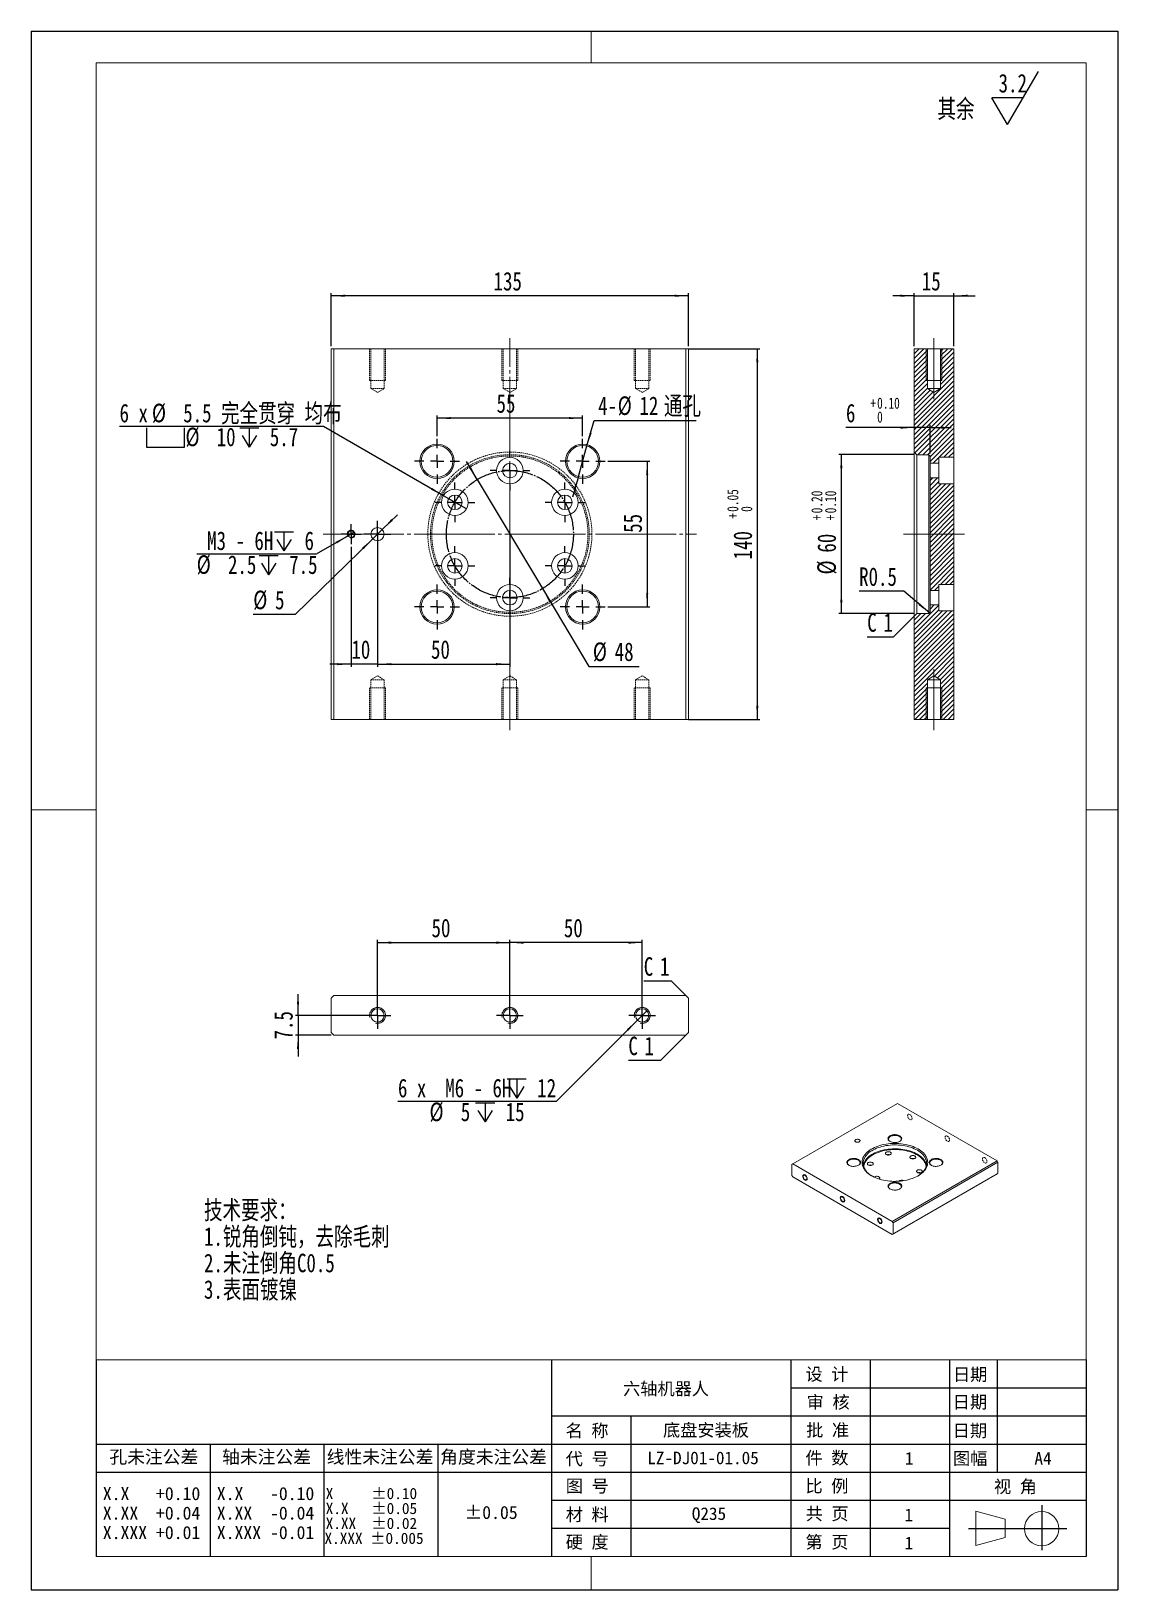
# Model space of a CAD drawing. Header units: millimetres. Extents: x 12 to 1039, y 8 to 1479.
import ezdxf

# ---------------------------------------------------------------- set-up
doc = ezdxf.new("R2010")
doc.units = ezdxf.units.MM
for name, pattern in [('SLD-中心线', [34.29, 30.48, -1.27, 1.27, -1.27]), ('SLD-实线', [0]), ('SLD-虚线', [1.905, 1.27, -0.635])]:
    doc.linetypes.add(name, pattern=pattern)
for name, color, linetype in [('FORMAT', 7, 'SLD-实线'), ('SLD-0', 179, 'SLD-实线'), ('中心线层', 1, 'SLD-中心线'), ('图框', 7, 'SLD-实线'), ('标注层', 96, 'SLD-实线')]:
    doc.layers.add(name, color=color, linetype=linetype)
doc.layers.add('粗实线', color=7, linetype='SLD-实线', lineweight=15)
doc.styles.add('SLDTEXTSTYLE0', font='HYSWLONGFANGSONG.TTF', dxfattribs={"bigfont": 'bigfont'})
doc.styles.add('SLDTEXTSTYLE1', font='SIMSUN.TTC')
doc.styles.add('SLDTEXTSTYLE2', font='SIMSUN.TTC', dxfattribs={"bigfont": 'bigfont'})
doc.styles.add('SLDTEXTSTYLE3', font='HYSWLONGFANGSONG.TTF')
doc.dimstyles.new('SLDDIMSTYLE0', dxfattribs={"dimtxt": 17.5, "dimasz": 13, "dimexe": 0, "dimexo": 0.0625, "dimgap": 4.375, "dimtad": 1, "dimdec": 3, "dimlfac": 2, "dimrnd": 1e-09, "dimzin": 12, "dimdsep": 46, "dimtxsty": 'SLDTEXTSTYLE3', "dimsah": 1, "dimcen": 0.09, "dimadec": 0, "dimazin": 3, "dimtfac": 1, "dimtdec": 3, "dimtofl": 0, "dimtmove": 0, "dimatfit": 3, "dimfxl": 0, "dimfrac": 2, "dimtolj": 1, "dimtzin": 12, "dimarcsym": 0})
doc.dimstyles.new('SLDDIMSTYLE1', dxfattribs={"dimtxt": 17.5, "dimasz": 13, "dimexe": 0, "dimexo": 0.0625, "dimgap": 4.375, "dimtad": 0, "dimtih": 1, "dimtoh": 1, "dimdec": 3, "dimlfac": 2, "dimrnd": 1e-09, "dimzin": 12, "dimdsep": 46, "dimtxsty": 'SLDTEXTSTYLE3', "dimsah": 1, "dimcen": 0, "dimadec": 0, "dimazin": 3, "dimtfac": 1, "dimtdec": 3, "dimtmove": 0, "dimatfit": 3, "dimfxl": 0, "dimfrac": 2, "dimtolj": 1, "dimtzin": 12, "dimarcsym": 0})
doc.dimstyles.new('SLDDIMSTYLE2', dxfattribs={"dimtxt": 17.5, "dimasz": 13, "dimexe": 0, "dimexo": 0.0625, "dimgap": 4.375, "dimtad": 1, "dimlfac": 2, "dimrnd": 1e-09, "dimzin": 12, "dimdsep": 46, "dimtxsty": 'SLDTEXTSTYLE3', "dimsah": 1, "dimcen": 0.09, "dimadec": 0, "dimazin": 3, "dimtol": 1, "dimtp": 0.25, "dimtfac": 1, "dimtofl": 0, "dimtmove": 0, "dimatfit": 3, "dimfxl": 0, "dimfrac": 2, "dimtolj": 1, "dimarcsym": 0})
doc.dimstyles.new('SLDDIMSTYLE3', dxfattribs={"dimtxt": 17.5, "dimasz": 13, "dimexe": 0, "dimexo": 0.0625, "dimgap": 4.375, "dimtad": 1, "dimdec": 3, "dimlfac": 2, "dimrnd": 1e-09, "dimzin": 12, "dimdsep": 46, "dimtxsty": 'SLDTEXTSTYLE3', "dimsah": 1, "dimcen": 0.09, "dimadec": 0, "dimazin": 3, "dimtfac": 1, "dimtdec": 3, "dimtmove": 0, "dimatfit": 0, "dimfxl": 0, "dimfrac": 2, "dimtolj": 1, "dimtzin": 12, "dimarcsym": 0})
doc.dimstyles.new('SLDDIMSTYLE4', dxfattribs={"dimtxt": 17.5, "dimasz": 13, "dimexe": 0, "dimexo": 0.0625, "dimgap": 4.375, "dimtad": 0, "dimtih": 1, "dimtoh": 1, "dimdec": 0, "dimlfac": 2, "dimrnd": 1e-09, "dimzin": 12, "dimdsep": 46, "dimtxsty": 'SLDTEXTSTYLE3', "dimblk1": 'NONE', "dimsah": 1, "dimcen": 0, "dimadec": 0, "dimazin": 3, "dimtfac": 1, "dimtdec": 3, "dimtmove": 0, "dimatfit": 3, "dimldrblk": 'NONE', "dimfxl": 0, "dimfrac": 2, "dimtolj": 1, "dimtzin": 12, "dimarcsym": 0})
doc.dimstyles.new('SLDDIMSTYLE5', dxfattribs={"dimtxt": 17.5, "dimasz": 13, "dimexe": 0, "dimexo": 0.0625, "dimgap": 4.375, "dimtad": 0, "dimtih": 1, "dimtoh": 1, "dimdec": 3, "dimlfac": 2, "dimrnd": 1e-09, "dimzin": 12, "dimdsep": 46, "dimtxsty": 'SLDTEXTSTYLE3', "dimsah": 1, "dimcen": 0, "dimadec": 0, "dimazin": 3, "dimtfac": 1, "dimtdec": 3, "dimtmove": 0, "dimatfit": 3, "dimfxl": 0, "dimfrac": 2, "dimtolj": 1, "dimtzin": 12, "dimarcsym": 0})
doc.dimstyles.new('SLDDIMSTYLE6', dxfattribs={"dimtxt": 17.5, "dimasz": 13, "dimexe": 0, "dimexo": 0.0625, "dimgap": 4.375, "dimtad": 1, "dimlfac": 2, "dimrnd": 1e-09, "dimzin": 12, "dimdsep": 46, "dimtxsty": 'SLDTEXTSTYLE3', "dimsah": 1, "dimcen": 0.09, "dimadec": 0, "dimazin": 3, "dimtol": 1, "dimtp": 0.5, "dimtfac": 1, "dimtmove": 0, "dimatfit": 0, "dimfxl": 0, "dimfrac": 2, "dimtolj": 1, "dimtzin": 0, "dimarcsym": 0})
doc.dimstyles.new('SLDDIMSTYLE7', dxfattribs={"dimtxt": 17.5, "dimasz": 13, "dimexe": 0, "dimexo": 0.0625, "dimgap": 4.375, "dimtad": 1, "dimlfac": 2, "dimrnd": 1e-09, "dimzin": 12, "dimdsep": 46, "dimtxsty": 'SLDTEXTSTYLE3', "dimsah": 1, "dimcen": 0.09, "dimadec": 0, "dimazin": 3, "dimtol": 1, "dimtp": 1, "dimtm": -0.5, "dimtfac": 1, "dimtofl": 0, "dimtmove": 0, "dimatfit": 3, "dimfxl": 0, "dimfrac": 2, "dimtolj": 1, "dimtzin": 0, "dimarcsym": 0})
doc.dimstyles.new('SLDDIMSTYLE8', dxfattribs={"dimtxt": 17.5, "dimasz": 13, "dimexe": 0, "dimexo": 0.0625, "dimgap": 4.375, "dimtad": 0, "dimtih": 1, "dimtoh": 1, "dimdec": 3, "dimlfac": 2, "dimrnd": 1e-09, "dimzin": 12, "dimdsep": 46, "dimtxsty": 'SLDTEXTSTYLE3', "dimsah": 1, "dimcen": 0, "dimadec": 0, "dimazin": 3, "dimtfac": 1, "dimtdec": 3, "dimtofl": 0, "dimtmove": 1, "dimatfit": 3, "dimfxl": 0, "dimfrac": 2, "dimtolj": 1, "dimtzin": 12, "dimarcsym": 0})

msp = doc.modelspace()

# ---------------------------------------------------------------- texts
at = {"layer": 'FORMAT', "attachment_point": 2}
for s, insert, char_height, style in [('设 计', (764.22049, 217.03198), 11.90625, 'SLDTEXTSTYLE2'), ('\\M+193FA\\M+18AFA', (899.47803, 216.79691), 11.90625, 'SLDTEXTSTYLE2'), ('审 \\M+18A6A', (765.40543, 190.62229), 11.90625, 'SLDTEXTSTYLE2'), ('\\M+193FA\\M+18AFA', (899.34097, 190.71616), 11.90625, 'SLDTEXTSTYLE2'), ('\\M+196BC \\M+18FCC', (537.61252, 163.78188), 11.90625, 'SLDTEXTSTYLE2'), ('\\M+194E1 \\M+18F79', (764.83272, 164.2376), 11.90625, 'SLDTEXTSTYLE2'), ('\\M+193FA\\M+18AFA', (899.25904, 163.75515), 11.90625, 'SLDTEXTSTYLE2'), ('\\M+18D45\\M+196A2\\M+1928D\\M+18CF6\\M+18DB7', (128.38048, 139.15151), 12.3125, 'SLDTEXTSTYLE2'), ('轴\\M+196A2\\M+1928D\\M+18CF6\\M+18DB7', (234.86158, 139.15151), 12.3125, 'SLDTEXTSTYLE2'), ('线\\M+190AB\\M+196A2\\M+1928D\\M+18CF6\\M+18DB7', (342.04483, 139.15151), 12.3125, 'SLDTEXTSTYLE2'), ('\\M+18A70\\M+19378\\M+196A2\\M+1928D\\M+18CF6\\M+18DB7', (449.29575, 139.15151), 12.3125, 'SLDTEXTSTYLE2'), ('\\M+191E3 \\M+18D86', (537.7624, 137.15989), 11.90625, 'SLDTEXTSTYLE2'), ('\\M+18C8F \\M+19094', (764.22049, 138.02913), 11.90625, 'SLDTEXTSTYLE2'), ('图\\M+1959D', (899.55258, 137.49721), 11.90625, 'SLDTEXTSTYLE2'), ('A4', (968.29704, 137.625), 11.90625, 'SLDTEXTSTYLE1'), ('图 \\M+18D86', (537.7624, 111.49171), 11.90625, 'SLDTEXTSTYLE2'), ('\\M+194E4 \\M+197E1', (764.22049, 111.49171), 11.90625, 'SLDTEXTSTYLE2'), ('视 \\M+18A70', (942.30664, 110.95426), 11.90625, 'SLDTEXTSTYLE2'), ('±0.05', (446.95206, 86.68895), 12.3125, 'SLDTEXTSTYLE1'), ('\\M+18DDE \\M+197BF', (537.7624, 84.54292), 11.90625, 'SLDTEXTSTYLE2'), ('\\M+18BA4 页', (764.41272, 85.35913), 11.90625, 'SLDTEXTSTYLE2'), ('1', (841.48919, 84.21923), 11.90625, 'SLDTEXTSTYLE1'), ('\\M+18D64 \\M+19378', (537.7624, 58.56809), 11.90625, 'SLDTEXTSTYLE2'), ('\\M+191E6 页', (764.22049, 58.56809), 11.90625, 'SLDTEXTSTYLE2'), ('1', (841.5657, 57.58053), 11.90625, 'SLDTEXTSTYLE1')]:
    msp.add_mtext(s, dxfattribs=dict(at, insert=insert, char_height=char_height, style=style))
at = {"layer": 'SLD-0'}
for s, insert, char_height, attachment_point, style in [('\\M+191B4\\M+1975D', (868.57233, 1414.51058), 17.5, 1, 'SLDTEXTSTYLE0'), ('\\M+1985A轴\\M+18AF7\\M+18AED\\M+1906C', (612.2378, 203.32565), 11.90625, 2, 'SLDTEXTSTYLE2'), ('\\M+192EA盘\\M+188C0\\M+19195\\M+194C2', (649.97553, 164.2376), 11.90625, 2, 'SLDTEXTSTYLE2'), ('LZ-DJ01-01.05', (647.185, 138.02913), 11.90625, 2, 'SLDTEXTSTYLE1'), ('1', (841.85039, 137.49721), 11.90625, 2, 'SLDTEXTSTYLE1'), ('Q235', (652.76606, 85.35913), 11.90625, 2, 'SLDTEXTSTYLE1')]:
    msp.add_mtext(s, dxfattribs=dict(at, insert=insert, char_height=char_height, attachment_point=attachment_point, style=style))

# ---------------------------------------------------------------- blocks, each defined once
blk = doc.blocks.new('SW_NOTE_0')
at = {"layer": 'SLD-0', "color": 0, "char_height": 17.5, "attachment_point": 1, "style": 'SLDTEXTSTYLE0'}
for s, insert in [('\\M+18B5A术\\M+19776\\M+18B81\\M+18146', (0, 22.6)), ('1.锐\\M+18A70\\M+1937C钝\\M+18143\\M+18B8E\\M+18F9C\\M+196D1\\M+18E68', (0, -2.4)), ('2.\\M+196A2\\M+1928D\\M+1937C\\M+18A70C0.5', (0, -27.4)), ('3.\\M+1955C\\M+196CA镀镍', (0, -52.4))]:
    blk.add_mtext(s, dxfattribs=dict(at, insert=insert))
blk = doc.blocks.new('SW_NOTE_1')
at = {"layer": 'FORMAT', "color": 0, "char_height": 12.312, "attachment_point": 2, "style": 'SLDTEXTSTYLE1'}
for s, insert in [('X.X   +0.10', (38.1, 14.3)), ('X.XX  +0.04', (38.1, -4.1)), ('X.XXX +0.01', (38.1, -22.5))]:
    blk.add_mtext(s, dxfattribs=dict(at, insert=insert))
blk = doc.blocks.new('SW_NOTE_2')
at = {"layer": 'FORMAT', "color": 0, "char_height": 12.312, "attachment_point": 2, "style": 'SLDTEXTSTYLE1'}
for s, insert in [('X.X   -0.10', (38.1, 14.3)), ('X.XX  -0.04', (38.1, -4.1)), ('X.XXX -0.01', (38.1, -22.5))]:
    blk.add_mtext(s, dxfattribs=dict(at, insert=insert))
blk = doc.blocks.new('SW_NOTE_3')
at = {"layer": 'FORMAT', "color": 0, "char_height": 10.583, "attachment_point": 2, "style": 'SLDTEXTSTYLE1'}
for s, insert in [('X     ±0.10', (35.9, 12.3)), ('X.X   ±0.05', (35.9, -1.8)), (' X.XXX ±0.005', (34.8, -30)), ('X.XX  ±0.02', (35.9, -15.9))]:
    blk.add_mtext(s, dxfattribs=dict(at, insert=insert))
blk = doc.blocks.new('SW_SFSYMBOL_0')
at = {"layer": 'SLD-0', "color": 0}
for p, q in [((8.3, -25), (37.8, 25)), ((8.3, -25), (-6.5, 0)), ((23, 0), (-6.5, 0))]:
    blk.add_line(p, q, dxfattribs=at)
at = {"layer": 'SLD-0', "color": 0, "insert": (0, 22.6), "char_height": 17.5, "attachment_point": 1, "style": 'SLDTEXTSTYLE3'}
blk.add_mtext('3.2', dxfattribs=at)
blk = doc.blocks.new('_D')
at = {"layer": '标注层'}
for p, q in [((339.7, 1001.7), (339.7, 878.9)), ((464.7, 1001.7), (464.7, 878.9)), ((339.7, 881.4), (464.7, 881.4))]:
    blk.add_line(p, q, dxfattribs=at)
for points in [[(339.7, 881.4), (352.7, 880.4), (352.7, 882.4)], [(464.7, 881.4), (451.7, 882.4), (451.7, 880.4)]]:
    blk.add_solid(points, dxfattribs=at)
at = {"layer": '标注层', "insert": (390.2, 904, 0.2), "char_height": 17.5, "attachment_point": 1, "style": 'SLDTEXTSTYLE3'}
blk.add_mtext('50', dxfattribs=at)
blk = doc.blocks.new('_D_1')
at = {"layer": '标注层'}
for p, q in [((433.9, 1055.7), (423.6, 1072.8)), ((433.9, 1055.7), (495.5, 952.7)), ((495.5, 952.7), (539.4, 879.3)), ((539.4, 879.3), (586.7, 879.3))]:
    blk.add_line(p, q, dxfattribs=at)
for points in [[(433.9, 1055.7), (428.1, 1067.3), (426.4, 1066.3)], [(495.5, 952.7), (501.3, 941), (503, 942)]]:
    blk.add_solid(points, dxfattribs=at)
at = {"layer": '标注层', "char_height": 17.5, "attachment_point": 1, "style": 'SLDTEXTSTYLE3'}
for s, insert in [('%%c', (543.1, 901.9, 0.2)), ('48', (563.7, 901.9, 0.2))]:
    blk.add_mtext(s, dxfattribs=dict(at, insert=insert))
blk = doc.blocks.new('_D_2')
at = {"layer": '标注层'}
for p, q in [((395.9, 1096.7), (395.9, 1116.2)), ((533.4, 1113.7), (395.9, 1113.7)), ((533.4, 1096.7), (533.4, 1116.2))]:
    blk.add_line(p, q, dxfattribs=at)
for points in [[(395.9, 1113.7), (408.9, 1112.7), (408.9, 1114.7)], [(533.4, 1113.7), (520.4, 1114.7), (520.4, 1112.7)]]:
    blk.add_solid(points, dxfattribs=at)
at = {"layer": '标注层', "insert": (452.1, 1136.3, 0.2), "char_height": 17.5, "attachment_point": 1, "style": 'SLDTEXTSTYLE3'}
blk.add_mtext('55', dxfattribs=at)
blk = doc.blocks.new('_D_3')
at = {"layer": '标注层'}
for p, q in [((557.2, 1072.9), (596.9, 1072.9)), ((594.4, 1072.9), (594.4, 935.4)), ((557.2, 935.4), (596.9, 935.4))]:
    blk.add_line(p, q, dxfattribs=at)
for points in [[(594.4, 1072.9), (593.4, 1059.9), (595.4, 1059.9)], [(594.4, 935.4), (595.4, 948.4), (593.4, 948.4)]]:
    blk.add_solid(points, dxfattribs=at)
at = {"layer": '标注层', "insert": (571.9, 1005.4, 0.3), "char_height": 17.5, "attachment_point": 1, "rotation": 90, "style": 'SLDTEXTSTYLE3'}
blk.add_mtext('55', dxfattribs=at)
blk = doc.blocks.new('_D_4')
at = {"layer": '标注层'}
for p, q in [((295.9, 1181.7), (295.9, 1231.7)), ((633.4, 1229.2), (295.9, 1229.2)), ((633.4, 1181.7), (633.4, 1231.7))]:
    blk.add_line(p, q, dxfattribs=at)
for points in [[(295.9, 1229.2), (308.9, 1228.2), (308.9, 1230.2)], [(633.4, 1229.2), (620.4, 1230.2), (620.4, 1228.2)]]:
    blk.add_solid(points, dxfattribs=at)
at = {"layer": '标注层', "insert": (449.3, 1251.7, 0.2), "char_height": 17.5, "attachment_point": 1, "style": 'SLDTEXTSTYLE3'}
blk.add_mtext('135', dxfattribs=at)
blk = doc.blocks.new('_D_5')
at = {"layer": '标注层'}
for p, q in [((633.4, 1179.2), (700.9, 1179.2)), ((698.4, 1179.2), (698.4, 829.2)), ((633.4, 829.2), (700.9, 829.2))]:
    blk.add_line(p, q, dxfattribs=at)
for points in [[(698.4, 1179.2), (697.4, 1166.2), (699.4, 1166.2)], [(698.4, 829.2), (699.4, 842.2), (697.4, 842.2)]]:
    blk.add_solid(points, dxfattribs=at)
at = {"layer": '标注层', "attachment_point": 1, "rotation": 90, "style": 'SLDTEXTSTYLE3'}
for s, insert, char_height in [('0.05', (670, 1025.2, 0.3), 10.5), ('+', (670, 1018.7, 0.3), 10.5), ('0', (683.1, 1025.2, 0.3), 10.5), ('140', (675.9, 980.3, 0.3), 17.5)]:
    blk.add_mtext(s, dxfattribs=dict(at, insert=insert, char_height=char_height))
blk = doc.blocks.new('_D_6')
at = {"layer": '标注层'}
for p, q in [((314.7, 992.3), (314.7, 878.9)), ((339.7, 989.2), (339.7, 878.9)), ((314.7, 881.4), (294.7, 881.4)), ((339.7, 881.4), (314.7, 881.4)), ((339.7, 881.4), (359.7, 881.4))]:
    blk.add_line(p, q, dxfattribs=at)
for points in [[(314.7, 881.4), (301.7, 882.4), (301.7, 880.4)], [(339.7, 881.4), (352.7, 880.4), (352.7, 882.4)]]:
    blk.add_solid(points, dxfattribs=at)
at = {"layer": '标注层', "insert": (315, 904, 0.2), "char_height": 17.5, "attachment_point": 1, "style": 'SLDTEXTSTYLE3'}
blk.add_mtext('10', dxfattribs=at)
blk = doc.blocks.new('SW_SYMBOL_HOLE_SPOT')
at = {"layer": '标注层', "color": 0}
for p, q in [((0, 4375), (0, 375)), ((8000, 375), (8000, 4375)), ((0, 375), (8000, 375))]:
    blk.add_line(p, q, dxfattribs=at)
blk = doc.blocks.new('SW_SYMBOL_HOLE_DEPTH')
at = {"layer": '标注层', "color": 0}
for p, q in [((0, 4375), (4000, 4375)), ((2000, 4375), (2000, 375)), ((500, 2775), (2000, 375)), ((3500, 2775), (2000, 375))]:
    blk.add_line(p, q, dxfattribs=at)
blk = doc.blocks.new('_D_7')
at = {"layer": '标注层'}
for p, q in [((288.8, 1105.8), (96, 1105.8)), ((401.9, 1040.4), (288.8, 1105.8)), ((423.6, 1027.9), (401.9, 1040.4))]:
    blk.add_line(p, q, dxfattribs=at)
blk.add_solid([(401.9, 1040.4), (391.2, 1047.8), (390.2, 1046.1)], dxfattribs=at)
at = {"layer": '标注层', "xscale": 0.004511737089201878, "yscale": 0.004511737089201878, "zscale": 0.004511737089201878}
for name, p in [('SW_SYMBOL_HOLE_SPOT', (121.4, 1084.7)), ('SW_SYMBOL_HOLE_DEPTH', (209.5, 1084.7))]:
    blk.add_blockref(name, p, dxfattribs=at)
at = {"layer": '标注层', "char_height": 17.5, "attachment_point": 1}
for s, insert, style in [('6 x ', (96, 1127.2, 0.2), 'SLDTEXTSTYLE3'), ('%%c', (126.6, 1127.3, 0.2), 'SLDTEXTSTYLE3'), (' 5.5 \\M+18AAE\\M+19153贯\\M+190FA \\M+18BCF\\M+1957A', (147.2, 1127.2, 0.2), 'SLDTEXTSTYLE0'), ('%%c', (158.3, 1104.7, 0.2), 'SLDTEXTSTYLE3'), (' 10 ', (178.8, 1104.7, 0.2), 'SLDTEXTSTYLE3'), (' 5.7', (229, 1104.7, 0.2), 'SLDTEXTSTYLE3')]:
    blk.add_mtext(s, dxfattribs=dict(at, insert=insert, style=style))
blk = doc.blocks.new('_NONE')
blk = doc.blocks.new('_D_8')
at = {"layer": '标注层'}
for p, q in [((537.5, 1087.4), (544.3, 1111.6)), ((544.3, 1111.6), (640.8, 1111.6)), ((529.4, 1058.5), (537.5, 1087.4)), ((529.4, 1058.5), (523.9, 1039.2))]:
    blk.add_line(p, q, dxfattribs=at)
for points in [[(537.5, 1087.4), (542, 1099.6), (540.1, 1100.1)], [(529.4, 1058.5), (524.9, 1046.2), (526.8, 1045.7)]]:
    blk.add_solid(points, dxfattribs=at)
at = {"layer": '标注层', "char_height": 17.5, "attachment_point": 1}
for s, insert, style in [('4-', (548.1, 1134.1, 0.2), 'SLDTEXTSTYLE3'), ('%%c', (566.6, 1134.2, 0.2), 'SLDTEXTSTYLE3'), ('12', (587.1, 1134.1, 0.2), 'SLDTEXTSTYLE3'), ('\\M+192CA\\M+18D45', (610.2, 1134.1, 0.2), 'SLDTEXTSTYLE0')]:
    blk.add_mtext(s, dxfattribs=dict(at, insert=insert, style=style))
blk = doc.blocks.new('_D_9')
at = {"layer": '标注层'}
for p, q in [((344.2, 1008.5), (358.5, 1022.5)), ((344.2, 1008.5), (335.2, 999.8)), ((335.2, 999.8), (262, 928.2)), ((262, 928.2), (222.3, 928.2))]:
    blk.add_line(p, q, dxfattribs=at)
for points in [[(344.2, 1008.5), (354.2, 1016.9), (352.8, 1018.4)], [(335.2, 999.8), (325.2, 991.4), (326.6, 990)]]:
    blk.add_solid(points, dxfattribs=at)
at = {"layer": '标注层', "char_height": 17.5, "attachment_point": 1, "style": 'SLDTEXTSTYLE3'}
for s, insert in [('%%c', (222.3, 950.8, 0.2)), ('5', (242.9, 950.7, 0.2))]:
    blk.add_mtext(s, dxfattribs=dict(at, insert=insert))
blk = doc.blocks.new('_D_10')
at = {"layer": '标注层'}
for p, q in [((312, 1002.6), (281.7, 985.2)), ((317.4, 1005.7), (312, 1002.6)), ((281.7, 985.2), (168.9, 985.2))]:
    blk.add_line(p, q, dxfattribs=at)
blk.add_solid([(312, 1002.6), (300.2, 997), (301.2, 995.3)], dxfattribs=at)
at = {"layer": '标注层', "xscale": 0.004511737089201878, "yscale": 0.004511737089201878, "zscale": 0.004511737089201878}
for p in [(242.3, 986.7), (227.8, 964.1)]:
    blk.add_blockref('SW_SYMBOL_HOLE_DEPTH', p, dxfattribs=at)
at = {"layer": '标注层', "char_height": 17.5, "attachment_point": 1, "style": 'SLDTEXTSTYLE3'}
for s, insert in [(' M3 - 6H ', (169.8, 1006.7, 0.2)), (' 6', (261.8, 1006.7, 0.2)), ('%%c', (168.9, 984.2, 0.2)), (' 2.5 ', (189.5, 984.1, 0.2)), (' 7.5', (247.3, 984.1, 0.2))]:
    blk.add_mtext(s, dxfattribs=dict(at, insert=insert))
blk = doc.blocks.new('SW_CENTERMARKSYMBOL_0')
at = {"layer": 'SLD-0', "color": 0}
for p, q in [((0, 12.5), (0, 18.75)), ((-12.5, 0), (-18.75, 0)), ((0, 0), (-6.25, 0)), ((0, 0), (0, 6.25)), ((0, 0), (0, -6.25)), ((0, 0), (6.25, 0)), ((12.5, 0), (18.75, 0)), ((0, -12.5), (0, -18.75))]:
    blk.add_line(p, q, dxfattribs=at)
blk = doc.blocks.new('SW_CENTERMARKSYMBOL_1')
at = {"layer": 'SLD-0', "color": 0}
for p, q in [((0, 12.5), (0, 18.75)), ((-12.5, 0), (-18.75, 0)), ((0, 0), (-6.25, 0)), ((0, 0), (0, 6.25)), ((0, 0), (0, -6.25)), ((0, 0), (6.25, 0)), ((12.5, 0), (18.75, 0)), ((0, -12.5), (0, -18.75))]:
    blk.add_line(p, q, dxfattribs=at)
blk = doc.blocks.new('SW_CENTERMARKSYMBOL_2')
at = {"layer": 'SLD-0', "color": 0}
for p, q in [((0, 12.5), (0, 18.75)), ((-12.5, 0), (-18.75, 0)), ((0, 0), (-6.25, 0)), ((0, 0), (0, 6.25)), ((0, 0), (0, -6.25)), ((0, 0), (6.25, 0)), ((12.5, 0), (18.75, 0)), ((0, -12.5), (0, -18.75))]:
    blk.add_line(p, q, dxfattribs=at)
blk = doc.blocks.new('SW_CENTERMARKSYMBOL_3')
at = {"layer": 'SLD-0', "color": 0}
for p, q in [((0, 12.5), (0, 18.75)), ((-12.5, 0), (-18.75, 0)), ((0, 0), (-6.25, 0)), ((0, 0), (0, 6.25)), ((0, 0), (0, -6.25)), ((0, 0), (6.25, 0)), ((12.5, 0), (18.75, 0)), ((0, -12.5), (0, -18.75))]:
    blk.add_line(p, q, dxfattribs=at)
blk = doc.blocks.new('SW_CENTERMARKSYMBOL_4')
at = {"layer": 'SLD-0', "color": 0}
for p, q in [((0, 12.5), (0, 18.75)), ((-12.5, 0), (-18.75, 0)), ((0, 0), (-6.25, 0)), ((0, 0), (0, 6.25)), ((0, 0), (0, -6.25)), ((0, 0), (6.25, 0)), ((12.5, 0), (18.75, 0)), ((0, -12.5), (0, -18.75))]:
    blk.add_line(p, q, dxfattribs=at)
blk = doc.blocks.new('SW_CENTERMARKSYMBOL_5')
at = {"layer": 'SLD-0', "color": 0}
for p, q in [((0, 12.5), (0, 18.75)), ((-12.5, 0), (-18.75, 0)), ((0, 0), (-6.25, 0)), ((0, 0), (0, 6.25)), ((0, 0), (0, -6.25)), ((0, 0), (6.25, 0)), ((12.5, 0), (18.75, 0)), ((0, -12.5), (0, -18.75))]:
    blk.add_line(p, q, dxfattribs=at)
blk = doc.blocks.new('SW_CENTERMARKSYMBOL_6')
at = {"layer": 'SLD-0', "color": 0}
for p, q in [((0, 12.5), (0, 21.25)), ((-12.5, 0), (-21.25, 0)), ((0, 0), (-6.25, 0)), ((0, 0), (0, 6.25)), ((0, 0), (0, -6.25)), ((0, 0), (6.25, 0)), ((12.5, 0), (21.25, 0)), ((0, -12.5), (0, -21.25))]:
    blk.add_line(p, q, dxfattribs=at)
blk = doc.blocks.new('SW_CENTERMARKSYMBOL_7')
at = {"layer": 'SLD-0', "color": 0}
for p, q in [((0, 12.5), (0, 21.25)), ((-12.5, 0), (-21.25, 0)), ((0, 0), (-6.25, 0)), ((0, 0), (0, 6.25)), ((0, 0), (0, -6.25)), ((0, 0), (6.25, 0)), ((12.5, 0), (21.25, 0)), ((0, -12.5), (0, -21.25))]:
    blk.add_line(p, q, dxfattribs=at)
blk = doc.blocks.new('SW_CENTERMARKSYMBOL_8')
at = {"layer": 'SLD-0', "color": 0}
for p, q in [((0, 12.5), (0, 21.25)), ((-12.5, 0), (-21.25, 0)), ((0, 0), (-6.25, 0)), ((0, 0), (0, 6.25)), ((0, 0), (0, -6.25)), ((0, 0), (6.25, 0)), ((12.5, 0), (21.25, 0)), ((0, -12.5), (0, -21.25))]:
    blk.add_line(p, q, dxfattribs=at)
blk = doc.blocks.new('SW_CENTERMARKSYMBOL_9')
at = {"layer": 'SLD-0', "color": 0}
for p, q in [((0, 12.5), (0, 21.25)), ((-12.5, 0), (-21.25, 0)), ((0, 0), (-6.25, 0)), ((0, 0), (0, 6.25)), ((0, 0), (0, -6.25)), ((0, 0), (6.25, 0)), ((12.5, 0), (21.25, 0)), ((0, -12.5), (0, -21.25))]:
    blk.add_line(p, q, dxfattribs=at)
blk = doc.blocks.new('SW_CENTERMARKSYMBOL_10')
at = {"layer": 'SLD-0', "color": 0}
for p, q in [((-6.25, 0), (-12.5, 0)), ((0, 0), (-6.25, 0)), ((0, 6.25), (0, 12.5)), ((0, 0), (0, 6.25)), ((0, 0), (0, -6.25)), ((0, 0), (6.25, 0)), ((6.25, 0), (12.5, 0)), ((0, -6.25), (0, -12.5))]:
    blk.add_line(p, q, dxfattribs=at)
blk = doc.blocks.new('SW_CENTERMARKSYMBOL_11')
at = {"layer": 'SLD-0', "color": 0}
for p, q in [((-6.25, 0), (-9.375, 0)), ((0, 0), (-6.25, 0)), ((0, 6.25), (0, 9.375)), ((0, 0), (0, 6.25)), ((0, 0), (0, -6.25)), ((0, 0), (6.25, 0)), ((6.25, 0), (9.375, 0)), ((0, -6.25), (0, -9.375))]:
    blk.add_line(p, q, dxfattribs=at)
blk = doc.blocks.new('_D_11')
at = {"layer": '标注层'}
for p, q in [((846.6, 1229.2), (826.6, 1229.2)), ((846.6, 1181.7), (846.6, 1231.7)), ((846.6, 1229.2), (884.1, 1229.2)), ((884.1, 1181.7), (884.1, 1231.7)), ((884.1, 1229.2), (904.1, 1229.2))]:
    blk.add_line(p, q, dxfattribs=at)
for points in [[(846.6, 1229.2), (833.6, 1230.2), (833.6, 1228.2)], [(884.1, 1229.2), (897.1, 1228.2), (897.1, 1230.2)]]:
    blk.add_solid(points, dxfattribs=at)
at = {"layer": '标注层', "insert": (853.8, 1251.7, 0.2), "char_height": 17.5, "attachment_point": 1, "style": 'SLDTEXTSTYLE3'}
blk.add_mtext('15', dxfattribs=at)
blk = doc.blocks.new('_D_12')
at = {"layer": '标注层'}
for p, q in [((846.6, 1104.7), (782.2, 1104.7)), ((861.6, 1104.7), (846.6, 1104.7)), ((861.6, 1080.4), (861.6, 1107.2)), ((861.6, 1104.7), (881.6, 1104.7))]:
    blk.add_line(p, q, dxfattribs=at)
for points in [[(846.6, 1104.7), (833.6, 1105.7), (833.6, 1103.7)], [(861.6, 1104.7), (874.6, 1103.7), (874.6, 1105.7)]]:
    blk.add_solid(points, dxfattribs=at)
at = {"layer": '标注层', "attachment_point": 1, "style": 'SLDTEXTSTYLE3'}
for s, insert, char_height in [('6', (782.2, 1127.2, 0.2), 17.5), ('+', (805.2, 1133.1, 0.2), 10.5), ('0.10', (811.6, 1133.1, 0.2), 10.5), ('0', (811.6, 1120, 0.2), 10.5)]:
    blk.add_mtext(s, dxfattribs=dict(at, insert=insert, char_height=char_height))
blk = doc.blocks.new('_D_13')
at = {"layer": '标注层'}
for p, q in [((846.6, 1079.2), (775.3, 1079.2)), ((777.8, 1079.2), (777.8, 929.2)), ((846.6, 929.2), (775.3, 929.2))]:
    blk.add_line(p, q, dxfattribs=at)
for points in [[(777.8, 1079.2), (776.8, 1066.2), (778.8, 1066.2)], [(777.8, 929.2), (778.8, 942.2), (776.8, 942.2)]]:
    blk.add_solid(points, dxfattribs=at)
at = {"layer": '标注层', "attachment_point": 1, "rotation": 90, "style": 'SLDTEXTSTYLE3'}
for s, insert, char_height in [('0.20', (749.4, 1023.8, 0.3), 10.5), ('0.10', (762.4, 1023.8, 0.3), 10.5), ('+', (749.4, 1017.3, 0.3), 10.5), ('+', (762.4, 1017.3, 0.3), 10.5), ('60', (755.2, 986.7, 0.3), 17.5), ('%%c', (755.1, 966.1, 0.3), 17.5)]:
    blk.add_mtext(s, dxfattribs=dict(at, insert=insert, char_height=char_height))
blk = doc.blocks.new('_D_14')
at = {"layer": '标注层'}
for p, q in [((836.7, 950.2), (794.6, 950.2)), ((861.3, 929.6), (836.7, 950.2))]:
    blk.add_line(p, q, dxfattribs=at)
blk.add_solid([(861.3, 929.6), (852, 938.7), (850.7, 937.2)], dxfattribs=at)
at = {"layer": '标注层', "insert": (794.6, 972.8, 0.2), "char_height": 17.5, "attachment_point": 1, "style": 'SLDTEXTSTYLE3'}
blk.add_mtext('R0.5', dxfattribs=at)
blk = doc.blocks.new('SW_CHAMFER_DIMENSION_0')
at = {"layer": '标注层', "color": 0}
for p, q in [((44.3, 19.8), (24.5, 0)), ((24.5, 0), (0, 0))]:
    blk.add_line(p, q, dxfattribs=at)
at = {"layer": '标注层', "color": 0, "char_height": 17.5, "attachment_point": 1, "style": 'SLDTEXTSTYLE3'}
for s, insert in [('C', (0, 22.6, 0.2)), ('1', (15.3, 22.6, 0.2))]:
    blk.add_mtext(s, dxfattribs=dict(at, insert=insert))
blk = doc.blocks.new('_D_15')
at = {"layer": '标注层'}
for p, q in [((585.3, 545.4), (508.4, 468.5)), ((594.1, 554.2), (585.3, 545.4)), ((508.4, 468.5), (359, 468.5))]:
    blk.add_line(p, q, dxfattribs=at)
blk.add_solid([(585.3, 545.4), (575.4, 536.9), (576.8, 535.5)], dxfattribs=at)
at = {"layer": '标注层', "xscale": 0.004511737089201878, "yscale": 0.004511737089201878, "zscale": 0.004511737089201878}
for p in [(462.2, 470.1), (432.3, 447.5)]:
    blk.add_blockref('SW_SYMBOL_HOLE_DEPTH', p, dxfattribs=at)
at = {"layer": '标注层', "char_height": 17.5, "attachment_point": 1, "style": 'SLDTEXTSTYLE3'}
for s, insert in [('6 x  M6 - 6H ', (359, 490, 0.2)), (' 12', (481.6, 490, 0.2)), ('%%c', (388.8, 467.5, 0.2)), (' 5 ', (409.4, 467.5, 0.2)), (' 15', (451.8, 467.5, 0.2))]:
    blk.add_mtext(s, dxfattribs=dict(at, insert=insert))
blk = doc.blocks.new('_D_16')
at = {"layer": '标注层'}
for p, q in [((339.7, 552.3), (339.7, 621)), ((339.7, 618.5), (464.7, 618.5)), ((464.7, 552.3), (464.7, 621))]:
    blk.add_line(p, q, dxfattribs=at)
for points in [[(339.7, 618.5), (352.7, 617.5), (352.7, 619.5)], [(464.7, 618.5), (451.7, 619.5), (451.7, 617.5)]]:
    blk.add_solid(points, dxfattribs=at)
at = {"layer": '标注层', "insert": (390.7, 641.1, 0.2), "char_height": 17.5, "attachment_point": 1, "style": 'SLDTEXTSTYLE3'}
blk.add_mtext('50', dxfattribs=at)
blk = doc.blocks.new('_D_17')
at = {"layer": '标注层'}
for p, q in [((464.7, 552.3), (464.7, 621)), ((589.7, 618.5), (464.7, 618.5)), ((589.7, 552.3), (589.7, 621))]:
    blk.add_line(p, q, dxfattribs=at)
for points in [[(464.7, 618.5), (477.7, 617.5), (477.7, 619.5)], [(589.7, 618.5), (576.7, 619.5), (576.7, 617.5)]]:
    blk.add_solid(points, dxfattribs=at)
at = {"layer": '标注层', "insert": (515.7, 641.1, 0.2), "char_height": 17.5, "attachment_point": 1, "style": 'SLDTEXTSTYLE3'}
blk.add_mtext('50', dxfattribs=at)
blk = doc.blocks.new('_D_18')
at = {"layer": '标注层'}
for p, q in [((264.6, 549.8), (264.6, 569.8)), ((337.2, 549.8), (262.1, 549.8)), ((264.6, 549.8), (264.6, 531)), ((295.9, 531), (262.1, 531)), ((264.6, 531), (264.6, 511))]:
    blk.add_line(p, q, dxfattribs=at)
for points in [[(264.6, 549.8), (265.6, 562.8), (263.6, 562.8)], [(264.6, 531), (263.6, 518), (265.6, 518)]]:
    blk.add_solid(points, dxfattribs=at)
at = {"layer": '标注层', "insert": (242, 527.1, 0.3), "char_height": 17.5, "attachment_point": 1, "rotation": 90, "style": 'SLDTEXTSTYLE3'}
blk.add_mtext('7.5', dxfattribs=at)
blk = doc.blocks.new('SW_CHAMFER_DIMENSION_1')
at = {"layer": '标注层', "color": 0}
for p, q in [((26.2, 0), (0, 0)), ((39.8, -13.6), (26.2, 0))]:
    blk.add_line(p, q, dxfattribs=at)
at = {"layer": '标注层', "color": 0, "char_height": 17.5, "attachment_point": 1, "style": 'SLDTEXTSTYLE3'}
for s, insert in [('C', (0, 22.6, 0.2)), ('1', (15.3, 22.6, 0.2))]:
    blk.add_mtext(s, dxfattribs=dict(at, insert=insert))
blk = doc.blocks.new('SW_CHAMFER_DIMENSION_2')
at = {"layer": '标注层', "color": 0}
for p, q in [((54.3, 23.9), (30.4, 0)), ((30.4, 0), (0, 0))]:
    blk.add_line(p, q, dxfattribs=at)
at = {"layer": '标注层', "color": 0, "char_height": 17.5, "attachment_point": 1, "style": 'SLDTEXTSTYLE3'}
for s, insert in [('C', (0, 22.6, 0.2)), ('1', (15.3, 22.6, 0.2))]:
    blk.add_mtext(s, dxfattribs=dict(at, insert=insert))
blk = doc.blocks.new('SW_CENTERMARKSYMBOL_12')
at = {"layer": 'SLD-0', "color": 0}
for p, q in [((-6.25, 0), (-12.5, 0)), ((0, 0), (-6.25, 0)), ((0, 6.25), (0, 12.5)), ((0, 0), (0, 6.25)), ((0, 0), (0, -6.25)), ((0, 0), (6.25, 0)), ((6.25, 0), (12.5, 0)), ((0, -6.25), (0, -12.5))]:
    blk.add_line(p, q, dxfattribs=at)
blk = doc.blocks.new('SW_CENTERMARKSYMBOL_13')
at = {"layer": 'SLD-0', "color": 0}
for p, q in [((-6.25, 0), (-12.5, 0)), ((0, 0), (-6.25, 0)), ((0, 6.25), (0, 12.5)), ((0, 0), (0, 6.25)), ((0, 0), (0, -6.25)), ((0, 0), (6.25, 0)), ((6.25, 0), (12.5, 0)), ((0, -6.25), (0, -12.5))]:
    blk.add_line(p, q, dxfattribs=at)
blk = doc.blocks.new('SW_CENTERMARKSYMBOL_14')
at = {"layer": 'SLD-0', "color": 0}
for p, q in [((-6.25, 0), (-12.5, 0)), ((0, 0), (-6.25, 0)), ((0, 6.25), (0, 12.5)), ((0, 0), (0, 6.25)), ((0, 0), (0, -6.25)), ((0, 0), (6.25, 0)), ((6.25, 0), (12.5, 0)), ((0, -6.25), (0, -12.5))]:
    blk.add_line(p, q, dxfattribs=at)

# ---------------------------------------------------------------- dimensions: what is measured, and where the dimension line sits
at = {"layer": '标注层'}
for base, p1, p2, dimstyle, picture, middle in [((295.94233, 1229.17517), (633.44233, 1179.17517), (295.94233, 1179.17517), 'SLDDIMSTYLE0', '_D_4', (464.69233, 1229.17517)), ((884.0838, 1229.17517), (846.5838, 1179.17517), (884.0838, 1179.17517), 'SLDDIMSTYLE3', '_D_11', (865.3338, 1229.17517)), ((846.5838, 1104.66499), (861.5838, 1077.92517), (846.5838, 1179.17517), 'SLDDIMSTYLE6', '_D_12', (806.12521, 1104.66499)), ((395.94233, 1113.70799), (533.44233, 1094.17517), (395.94233, 1094.17517), 'SLDDIMSTYLE0', '_D_2', (463.58374, 1113.70799)), ((464.69233, 881.44278), (339.69233, 1004.17517), (464.69233, 1004.17517), 'SLDDIMSTYLE0', '_D', (401.69095, 881.44278)), ((314.69233, 881.44278), (339.69233, 991.67517), (314.69233, 994.80017), 'SLDDIMSTYLE3', '_D_6', (326.46939, 881.44278)), ((464.69233, 618.52739), (339.69233, 549.77739), (464.69233, 549.77739), 'SLDDIMSTYLE0', '_D_16', (402.19233, 618.52739)), ((464.69233, 618.52739), (589.69233, 549.77739), (464.69233, 549.77739), 'SLDDIMSTYLE0', '_D_17', (527.19233, 618.52739))]:
    dim = msp.add_linear_dim(base=base, p1=p1, p2=p2, dimstyle=dimstyle, dxfattribs=at)
    dim.commit()
    dim.dimension.update_dxf_attribs({"geometry": picture, "text_midpoint": middle, "dimtype": 160})
for base, p1, p2, dimstyle, picture, middle in [((698.41099, 829.17517), (630.94233, 1179.17517), (630.94233, 829.17517), 'SLDDIMSTYLE2', '_D_5', (698.41099, 1011.95724)), ((594.4259, 935.42517), (554.69233, 1072.92517), (554.69233, 935.42517), 'SLDDIMSTYLE0', '_D_3', (594.4259, 1016.93539)), ((264.58452, 531.02739), (339.69233, 549.77739), (298.44233, 531.02739), 'SLDDIMSTYLE3', '_D_18', (264.58452, 542.45444))]:
    dim = msp.add_linear_dim(base=base, p1=p1, p2=p2, angle=90, dimstyle=dimstyle, dxfattribs=at)
    dim.commit()
    dim.dimension.update_dxf_attribs({"geometry": picture, "text_midpoint": middle, "dimtype": 160})
dim = msp.add_diameter_dim_2p(p1=(537.51498, 1087.3617), p2=(529.36969, 1058.48863), text='4-<>通孔', dimstyle='SLDDIMSTYLE5', dxfattribs=at)
dim.commit()
dim.dimension.update_dxf_attribs({"geometry": '_D_8', "text_midpoint": (594.4259, 1124.99445), "dimtype": 163})
for p1, p2, text, picture, middle in [((423.55414, 1027.92172), (401.90748, 1040.42861), '<> x %%c 5.5 完全贯穿 均布\\P{\\fGDT;v}%%c 10 {\\fGDT;x} 5.7\\P', '_D_7', (190.54783, 1104.68485)), ((317.40053, 1005.73443), (311.98414, 1002.6159), ' M3 - 6H {\\fGDT;x} 6\\P%%c 2.5 {\\fGDT;x} 7.5\\P', '_D_10', (223.4518, 984.1147)), ((594.11318, 554.19538), (585.27149, 545.3594), '6 x  M6 - 6H {\\fGDT;x} 12\\P%%c 5 {\\fGDT;x} 15\\P', '_D_15', (431.81812, 467.46985))]:
    dim = msp.add_diameter_dim_2p(p1=p1, p2=p2, text=text, dimstyle='SLDDIMSTYLE4', override={"dimpost": '<>'}, dxfattribs=at)
    dim.commit()
    dim.dimension.update_dxf_attribs({"geometry": picture, "text_midpoint": middle, "dimtype": 163})
dim = msp.add_linear_dim(base=(777.75259, 929.17517), p1=(849.0838, 1079.17517), p2=(849.0838, 929.17517), angle=90, text='%%c<>', dimstyle='SLDDIMSTYLE7', dxfattribs=at)
dim.commit()
dim.dimension.update_dxf_attribs({"geometry": '_D_13', "text_midpoint": (777.75259, 1004.17517), "dimtype": 160})
for p1, p2, picture, middle in [((495.49078, 952.68288), (433.89389, 1055.66746), '_D_1', (564.91328, 892.72924)), ((335.22462, 999.80458), (344.16005, 1008.54575), '_D_9', (240.28338, 941.58592))]:
    dim = msp.add_diameter_dim_2p(p1=p1, p2=p2, dimstyle='SLDDIMSTYLE1', dxfattribs=at)
    dim.commit()
    dim.dimension.update_dxf_attribs({"geometry": picture, "text_midpoint": middle, "dimtype": 163})
dim = msp.add_radius_dim(center=(860.3338, 930.42517), mpoint=(861.29191, 929.62234), dimstyle='SLDDIMSTYLE8', dxfattribs=at)
dim.commit()
dim.dimension.update_dxf_attribs({"geometry": '_D_14', "text_midpoint": (813.7989, 961.04514), "dimtype": 164})

# ---------------------------------------------------------------- hatches: boundary and pattern name
at = {"linetype": 'SLD-实线', "lineweight": 0}
h = msp.add_hatch(dxfattribs=at)
h.set_pattern_fill('ANSI31', style=0)
edge = h.paths.add_edge_path(flags=0)
edge.add_line((871.5838, 1141.67517), (865.3338, 1137.91979))
edge.add_line((865.3338, 1137.91979), (859.0838, 1141.67517))
edge.add_line((859.0838, 1141.67517), (859.0838, 1179.17517))
edge.add_line((859.0838, 1179.17517), (846.5838, 1179.17517))
edge.add_line((846.5838, 1179.17517), (846.5838, 1081.67517))
edge.add_line((846.5838, 1081.67517), (849.0838, 1079.17517))
edge.add_line((849.0838, 1079.17517), (860.3338, 1079.17517))
edge.add_arc((860.3338, 1077.92517), 1.25, 0, 90, ccw=False)
edge.add_line((861.5838, 1077.92517), (861.5838, 1071.05017))
edge.add_line((861.5838, 1071.05017), (869.8338, 1071.05017))
edge.add_line((869.8338, 1071.05017), (869.8338, 1076.67517))
edge.add_line((869.8338, 1076.67517), (884.0838, 1076.67517))
edge.add_line((884.0838, 1076.67517), (884.0838, 1179.17517))
edge.add_line((884.0838, 1179.17517), (871.5838, 1179.17517))
edge.add_line((871.5838, 1179.17517), (871.5838, 1141.67517))
h = msp.add_hatch(dxfattribs=at)
h.set_pattern_fill('ANSI31', style=0)
h.paths.add_polyline_path([(869.8338, 951.05017), (869.8338, 956.67517), (884.0838, 956.67517), (884.0838, 1051.67517), (869.8338, 1051.67517), (869.8338, 1057.30017), (861.5838, 1057.30017), (861.5838, 951.05017)], flags=0)
h = msp.add_hatch(dxfattribs=at)
h.set_pattern_fill('ANSI31', style=0)
edge = h.paths.add_edge_path(flags=0)
edge.add_line((884.0838, 829.17517), (884.0838, 931.67517))
edge.add_line((884.0838, 931.67517), (869.8338, 931.67517))
edge.add_line((869.8338, 931.67517), (869.8338, 937.30017))
edge.add_line((869.8338, 937.30017), (861.5838, 937.30017))
edge.add_line((861.5838, 937.30017), (861.5838, 930.42517))
edge.add_arc((860.3338, 930.42517), 1.25, 270, 360, ccw=False)
edge.add_line((860.3338, 929.17517), (849.0838, 929.17517))
edge.add_line((849.0838, 929.17517), (846.5838, 926.67517))
edge.add_line((846.5838, 926.67517), (846.5838, 829.17517))
edge.add_line((846.5838, 829.17517), (859.0838, 829.17517))
edge.add_line((859.0838, 829.17517), (859.0838, 866.67517))
edge.add_line((859.0838, 866.67517), (865.3338, 870.43055))
edge.add_line((865.3338, 870.43055), (871.5838, 866.67517))
edge.add_line((871.5838, 866.67517), (871.5838, 829.17517))
edge.add_line((871.5838, 829.17517), (884.0838, 829.17517))

# ---------------------------------------------------------------- linework, layer by layer
at = {"color": 7, "linetype": 'SLD-实线', "lineweight": 15}
for p, q in [((295.94233, 829.17517), (295.94233, 1179.17517)), ((295.94233, 1179.17517), (298.44233, 1179.17517)), ((298.44233, 1179.17517), (298.44233, 829.17517)), ((630.94234, 1179.17517), (298.44233, 1179.17517)), ((630.94234, 829.17517), (630.94234, 1179.17517)), ((630.94234, 1179.17517), (633.44234, 1179.17517)), ((633.44234, 1179.17517), (633.44234, 829.17517)), ((846.5838, 1081.67517), (846.5838, 1179.17517)), ((846.5838, 1179.17517), (859.0838, 1179.17517)), ((859.0838, 1179.17517), (859.0838, 1141.67517)), ((871.5838, 1179.17517), (859.0838, 1179.17517)), ((871.5838, 1141.67517), (871.5838, 1179.17517)), ((871.5838, 1179.17517), (884.0838, 1179.17517)), ((884.0838, 1076.67517), (884.0838, 1179.17517)), ((859.0838, 1141.67517), (865.3338, 1137.91979)), ((871.5838, 1141.67517), (859.0838, 1141.67517)), ((865.3338, 1137.91979), (871.5838, 1141.67517)), ((846.5838, 1081.67517), (849.0838, 1079.17517)), ((846.5838, 926.67517), (846.5838, 1081.67517)), ((860.3338, 1079.17517), (849.0838, 1079.17517)), ((849.0838, 1079.17517), (849.0838, 929.17517)), ((860.3338, 929.17517), (860.3338, 1079.17517)), ((861.5838, 1077.92517), (861.5838, 1071.05017)), ((884.0838, 1076.67517), (869.8338, 1076.67517)), ((869.8338, 1076.67517), (869.8338, 1071.05017)), ((884.0838, 1051.67517), (884.0838, 1076.67517)), ((869.8338, 1071.05017), (861.5838, 1071.05017)), ((861.5838, 1071.05017), (861.5838, 1057.30017)), ((869.8338, 1057.30017), (869.8338, 1071.05017)), ((861.5838, 1057.30017), (869.8338, 1057.30017)), ((861.5838, 1057.30017), (861.5838, 951.05017)), ((869.8338, 1057.30017), (869.8338, 1051.67517)), ((869.8338, 1051.67517), (884.0838, 1051.67517)), ((884.0838, 956.67517), (884.0838, 1051.67517)), ((884.0838, 956.67517), (869.8338, 956.67517)), ((869.8338, 956.67517), (869.8338, 951.05017)), ((884.0838, 931.67517), (884.0838, 956.67517)), ((861.5838, 951.05017), (861.5838, 937.30017)), ((869.8338, 951.05017), (861.5838, 951.05017)), ((869.8338, 937.30017), (869.8338, 951.05017)), ((849.0838, 929.17517), (846.5838, 926.67517)), ((849.0838, 929.17517), (860.3338, 929.17517)), ((861.5838, 937.30017), (861.5838, 930.42517)), ((861.5838, 937.30017), (869.8338, 937.30017)), ((869.8338, 937.30017), (869.8338, 931.67517)), ((869.8338, 931.67517), (884.0838, 931.67517)), ((884.0838, 829.17517), (884.0838, 931.67517)), ((846.5838, 829.17517), (846.5838, 926.67517)), ((865.3338, 870.43055), (859.0838, 866.67517)), ((871.5838, 866.67517), (865.3338, 870.43055)), ((859.0838, 866.67517), (859.0838, 829.17517)), ((859.0838, 866.67517), (871.5838, 866.67517)), ((871.5838, 829.17517), (871.5838, 866.67517)), ((298.44233, 829.17517), (295.94233, 829.17517)), ((298.44233, 829.17517), (630.94234, 829.17517)), ((633.44234, 829.17517), (630.94234, 829.17517)), ((859.0838, 829.17517), (846.5838, 829.17517)), ((859.0838, 829.17517), (871.5838, 829.17517)), ((884.0838, 829.17517), (871.5838, 829.17517)), ((298.44233, 568.52739), (295.94233, 566.02739)), ((295.94233, 533.52739), (295.94233, 566.02739)), ((630.94234, 568.52739), (298.44233, 568.52739)), ((633.44234, 566.02739), (630.94234, 568.52739)), ((633.44234, 533.52739), (633.44234, 566.02739)), ((295.94233, 533.52739), (298.44233, 531.02739)), ((630.94234, 531.02739), (298.44233, 531.02739)), ((630.94234, 531.02739), (633.44234, 533.52739)), ((830.85824, 466.7541), (731.86329, 409.60553)), ((830.85824, 466.7541), (924.90345, 412.46296)), ((825.9085, 355.31439), (924.90345, 412.46296)), ((924.90345, 412.46296), (925.61055, 411.23822)), ((731.86329, 409.60553), (731.15618, 409.1972)), ((731.15618, 398.58217), (731.15618, 409.1972)), ((731.15618, 398.58217), (731.86329, 397.35742)), ((825.9085, 355.31439), (731.86329, 409.60553)), ((825.9085, 343.06628), (731.86329, 397.35742)), ((924.90345, 400.21485), (825.9085, 343.06628)), ((925.61055, 411.23822), (826.6156, 354.08965)), ((826.6156, 343.47462), (925.61055, 400.62318)), ((925.61055, 400.62318), (924.90345, 400.21485)), ((925.61055, 400.62318), (925.61055, 411.23822)), ((826.6156, 354.08965), (825.9085, 355.31439)), ((826.6156, 343.47462), (826.6156, 354.08965)), ((825.9085, 343.06628), (826.6156, 343.47462))]:
    msp.add_line(p, q, dxfattribs=at)
at = {"color": 7, "linetype": 'SLD-虚线', "lineweight": 0}
for p, q in [((332.19233, 1179.17517), (332.19233, 1149.17517)), ((333.44234, 1179.17517), (333.44234, 1141.67517)), ((345.94234, 1141.67517), (345.94234, 1179.17517)), ((347.19233, 1179.17517), (347.19233, 1149.17517)), ((457.19233, 1179.17517), (457.19233, 1149.17517)), ((458.44233, 1179.17517), (458.44233, 1141.67517)), ((470.94233, 1141.67517), (470.94233, 1179.17517)), ((472.19233, 1179.17517), (472.19233, 1149.17517)), ((582.19233, 1179.17517), (582.19233, 1149.17517)), ((583.44233, 1179.17517), (583.44233, 1141.67517)), ((595.94233, 1141.67517), (595.94233, 1179.17517)), ((597.19233, 1179.17517), (597.19233, 1149.17517)), ((332.19233, 1149.17517), (347.19233, 1149.17517)), ((457.19233, 1149.17517), (472.19233, 1149.17517)), ((582.19233, 1149.17517), (597.19233, 1149.17517)), ((333.44234, 1141.67517), (345.94234, 1141.67517)), ((333.44234, 1141.67517), (339.69233, 1137.91978)), ((339.69233, 1137.91978), (345.94234, 1141.67517)), ((458.44233, 1141.67517), (470.94233, 1141.67517)), ((458.44233, 1141.67517), (464.69233, 1137.91978)), ((464.69233, 1137.91978), (470.94233, 1141.67517)), ((583.44233, 1141.67517), (595.94233, 1141.67517)), ((583.44233, 1141.67517), (589.69234, 1137.91978)), ((589.69234, 1137.91978), (595.94233, 1141.67517)), ((339.69233, 870.43055), (333.44234, 866.67517)), ((345.94234, 866.67517), (339.69233, 870.43055)), ((464.69233, 870.43055), (458.44233, 866.67517)), ((470.94233, 866.67517), (464.69233, 870.43055)), ((589.69234, 870.43055), (583.44233, 866.67517)), ((595.94233, 866.67517), (589.69234, 870.43055)), ((332.19233, 829.17517), (332.19233, 859.17517)), ((347.19233, 859.17517), (332.19233, 859.17517)), ((345.94234, 866.67517), (333.44234, 866.67517)), ((333.44234, 866.67517), (333.44234, 829.17517)), ((345.94234, 829.17517), (345.94234, 866.67517)), ((347.19233, 829.17517), (347.19233, 859.17517)), ((457.19233, 829.17517), (457.19233, 859.17517)), ((472.19233, 859.17517), (457.19233, 859.17517)), ((470.94233, 866.67517), (458.44233, 866.67517)), ((458.44233, 866.67517), (458.44233, 829.17517)), ((470.94233, 829.17517), (470.94233, 866.67517)), ((472.19233, 829.17517), (472.19233, 859.17517)), ((582.19233, 829.17517), (582.19233, 859.17517)), ((597.19233, 859.17517), (582.19233, 859.17517)), ((595.94233, 866.67517), (583.44233, 866.67517)), ((583.44233, 866.67517), (583.44233, 829.17517)), ((595.94233, 829.17517), (595.94233, 866.67517)), ((597.19233, 829.17517), (597.19233, 859.17517))]:
    msp.add_line(p, q, dxfattribs=at)
at = {"color": 7, "linetype": 'SLD-实线', "lineweight": 0}
for p, q in [((857.8338, 1179.17517), (857.8338, 1149.17517)), ((857.8338, 1179.17517), (857.8338, 1149.17517)), ((872.8338, 1179.17517), (872.8338, 1149.17517)), ((872.8338, 1179.17517), (872.8338, 1149.17517)), ((857.8338, 1149.17517), (872.8338, 1149.17517)), ((857.8338, 1149.17517), (872.8338, 1149.17517)), ((857.8338, 829.17517), (857.8338, 859.17517)), ((872.8338, 859.17517), (857.8338, 859.17517)), ((857.8338, 829.17517), (857.8338, 859.17517)), ((872.8338, 859.17517), (857.8338, 859.17517)), ((872.8338, 829.17517), (872.8338, 859.17517)), ((872.8338, 829.17517), (872.8338, 859.17517))]:
    msp.add_line(p, q, dxfattribs=at)
at = {"color": 7, "linetype": 'SLD-中心线', "lineweight": 0, "ltscale": 2.5}
msp.add_line((894.0838, 1004.17517), (836.5838, 1004.17517), dxfattribs=at)
at = {"color": 7, "linetype": 'SLD-虚线', "lineweight": 0, "flags": 128}
for points in [[(842.5255, 456.3443), (841.71371, 456.62647), (841.0255, 456.49275), (840.56566, 455.9635), (840.40418, 455.11929), (840.56566, 454.08864), (841.0255, 453.02846), (841.71371, 452.10016), (842.5255, 451.44506), (843.3373, 451.16288), (844.0255, 451.2966), (844.48535, 451.82585), (844.64682, 452.67007), (844.48535, 453.70071), (844.0255, 454.76089), (843.3373, 455.6892), (842.5255, 456.3443)], [(877.88084, 435.9341), (877.06905, 436.21627), (876.38084, 436.08255), (875.921, 435.5533), (875.75952, 434.70909), (875.921, 433.67844), (876.38084, 432.61826), (877.06905, 431.68996), (877.88084, 431.03485), (878.69264, 430.75268), (879.38084, 430.8864), (879.84069, 431.41565), (880.00216, 432.25986), (879.84069, 433.29051), (879.38084, 434.35069), (878.69264, 435.27899), (877.88084, 435.9341)], [(913.23618, 415.52389), (912.42439, 415.80607), (911.73618, 415.67235), (911.27634, 415.1431), (911.11486, 414.29888), (911.27634, 413.26824), (911.73618, 412.20806), (912.42439, 411.27976), (913.23618, 410.62465), (914.04798, 410.34248), (914.73618, 410.4762), (915.19603, 411.00545), (915.3575, 411.84966), (915.19603, 412.88031), (914.73618, 413.94049), (914.04798, 414.86879), (913.23618, 415.52389)]]:
    msp.add_lwpolyline(points, dxfattribs=at)
at = {"color": 7, "linetype": 'SLD-实线', "lineweight": 15, "flags": 128}
for points in [[(794.7958, 432.46496), (795.15582, 432.20211), (795.40114, 431.89841), (795.51852, 431.57023), (795.50163, 431.23528), (795.3514, 430.9116), (795.07591, 430.61665), (794.69002, 430.36633), (794.21453, 430.17413), (793.67508, 430.05041), (793.10074, 430.00184), (792.52248, 430.03105), (791.97148, 430.13645), (791.47744, 430.31237), (791.06699, 430.54931), (790.76226, 430.83452), (790.57968, 431.15261), (790.52909, 431.48643), (790.61321, 431.81798), (790.82753, 432.1294), (791.16047, 432.4039), (791.59409, 432.62667), (792.10502, 432.7857), (792.6657, 432.87243), (793.24592, 432.88218), (793.81439, 432.81442), (794.34047, 432.6728), (794.7958, 432.46496)], [(850.30368, 423.68857), (851.70448, 422.82457), (853.0033, 421.90902), (854.19447, 420.94591), (855.27277, 419.93946), (856.23349, 418.89407), (857.07243, 417.81432), (857.78592, 416.70491), (858.37084, 415.57071), (858.82463, 414.41667), (859.14531, 413.24784), (859.33147, 412.06933), (859.38231, 410.8863), (859.2976, 409.70391), (859.0777, 408.52734), (858.72359, 407.36173), (858.23681, 406.21218), (857.61949, 405.08372), (856.87432, 403.98127), (856.00457, 402.90967), (855.01404, 401.87359), (853.90706, 400.87757), (852.68847, 399.92597), (851.36361, 399.02294), (849.93825, 398.17243), (848.41865, 397.37816), (846.81143, 396.6436), (845.12363, 395.97197), (843.36263, 395.36621), (841.53613, 394.82896), (839.65212, 394.36257), (837.71883, 393.96908), (835.74472, 393.65021), (833.73842, 393.40736), (831.7087, 393.24159), (829.66444, 393.15362), (827.61459, 393.14383), (825.56809, 393.21228), (823.5339, 393.35866), (821.52092, 393.58233), (819.53795, 393.88231), (817.59365, 394.25729), (815.69654, 394.70563), (813.8549, 395.22538), (812.07679, 395.81425), (810.36999, 396.46968), (808.74195, 397.18879), (807.1998, 397.96845), (805.75028, 398.80523), (804.39973, 399.6955), (803.15406, 400.63534), (802.0187, 401.62066), (800.99864, 402.64714), (800.09831, 403.7103), (799.32168, 404.80548), (798.67212, 405.92789), (798.15248, 407.07264), (797.76503, 408.23471), (797.51147, 409.40902), (797.3929, 410.59044), (797.40985, 411.7738), (797.56224, 412.95392), (797.8494, 414.12565), (798.27007, 415.28386), (798.82243, 416.42349), (799.50404, 417.53956), (800.31194, 418.62717), (801.24259, 419.68159), (802.29192, 420.69819), (803.45534, 421.67254), (804.72776, 422.60037), (806.10363, 423.47762), (807.57691, 424.30046), (809.14118, 425.06529), (810.78959, 425.76876), (812.51493, 426.40781), (814.30966, 426.97963), (816.16594, 427.48172), (818.07563, 427.9119), (820.0304, 428.26827), (822.02169, 428.54928), (824.04081, 428.75371), (826.07891, 428.88065), (828.12708, 428.92955), (830.17638, 428.90021), (832.21784, 428.79274), (834.24253, 428.60761), (836.2416, 428.34564), (838.20631, 428.00798), (840.12807, 427.59609), (841.99846, 427.11178), (843.80933, 426.55717), (845.55274, 425.93468), (847.22107, 425.24703), (848.80703, 424.49724), (850.30368, 423.68857)], [(849.59657, 422.46383), (848.13231, 423.25443), (846.57985, 423.98681), (844.94612, 424.65769), (843.23842, 425.26408), (841.46437, 425.80327), (839.63189, 426.27285), (837.74918, 426.67073), (835.82464, 426.99512), (833.86686, 427.24458), (831.8846, 427.41799), (829.88669, 427.51458), (827.88207, 427.53392), (825.87969, 427.47592), (823.8885, 427.34084), (821.91737, 427.12929), (819.97513, 426.8422), (818.07044, 426.48087), (816.21181, 426.0469), (814.40754, 425.54223), (812.66569, 424.96913), (810.99404, 424.33013), (809.40005, 423.62811), (807.89085, 422.86619), (806.47317, 422.04779), (805.15335, 421.17654), (803.93728, 420.25635), (802.83039, 419.29133), (801.83763, 418.28578), (800.96343, 417.2442), (800.21169, 416.17123), (799.58577, 415.07168), (799.08847, 413.95045), (798.72201, 412.81254), (798.48802, 411.66305), (798.38756, 410.5071), (798.42106, 409.34986), (798.58838, 408.19649), (798.88877, 407.05215), (799.32089, 405.92195), (799.88282, 404.81094), (800.57203, 403.72407), (801.38545, 402.66621), (802.31946, 401.64207), (803.36987, 400.65623), (804.532, 399.7131), (805.80065, 398.81688), (806.81891, 398.17778)], [(832.97956, 436.1388), (833.59979, 435.72419), (834.10885, 435.26188), (834.49587, 434.7617), (834.75262, 434.23432), (834.87361, 433.69098), (834.85628, 433.14326), (834.70099, 432.60283), (834.41105, 432.08122), (833.99264, 431.58954), (833.45468, 431.13826), (832.80864, 430.73701), (832.06827, 430.39434), (831.24937, 430.11755), (830.36938, 429.91254), (829.44707, 429.78369), (828.50208, 429.73373), (827.55457, 429.76373), (826.62472, 429.87305), (825.73235, 430.05937), (824.89649, 430.31871), (824.13494, 430.64554), (823.46394, 431.0329), (822.89778, 431.47254), (822.44855, 431.95507), (822.1258, 432.47022), (821.93642, 433.00702), (821.88445, 433.554), (821.97099, 434.09953), (822.19421, 434.63197), (822.54933, 435.13998), (823.02879, 435.61272), (823.62238, 436.04012), (824.31744, 436.41308), (825.09916, 436.72364), (825.95087, 436.96518), (826.85443, 437.13256), (827.79058, 437.2222), (828.73936, 437.23221), (829.68055, 437.16236), (830.5941, 437.01414), (831.46053, 436.79072), (832.26137, 436.49685), (832.97956, 436.1388)], [(832.62601, 435.52642), (831.94629, 435.86411), (831.18698, 436.13953), (830.36504, 436.34655), (829.49884, 436.48054), (828.60772, 436.5385), (827.71158, 436.51915), (826.83045, 436.4229), (825.98402, 436.25192), (825.19118, 436.01002), (824.46965, 435.70261), (823.83554, 435.33655), (823.30302, 434.92001), (822.884, 434.46232), (822.58781, 433.97368), (822.4211, 433.46501), (822.38756, 432.94769), (822.48797, 432.43325), (822.72007, 431.9332), (823.07868, 431.45871), (823.55578, 431.02037), (823.97031, 430.73047)], [(832.79642, 430.73047), (832.9312, 430.81786), (833.46371, 431.23439), (833.88274, 431.69208), (834.17892, 432.18072), (834.34564, 432.68939), (834.37917, 433.20671), (834.27877, 433.72115), (834.04667, 434.2212), (833.68806, 434.69569), (833.21096, 435.13403), (832.62601, 435.52642)], [(794.08869, 413.68757), (794.70892, 413.27297), (795.21797, 412.81065), (795.605, 412.31047), (795.86174, 411.7831), (795.98274, 411.23976), (795.96541, 410.69204), (795.81012, 410.15161), (795.52018, 409.63), (795.10177, 409.13831), (794.56381, 408.68704), (793.91776, 408.28579), (793.1774, 407.94312), (792.3585, 407.66633), (791.47851, 407.46132), (790.5562, 407.33246), (789.61121, 407.2825), (788.6637, 407.31251), (787.73385, 407.42183), (786.84148, 407.60815), (786.00561, 407.86749), (785.24406, 408.19432), (784.57306, 408.58168), (784.00691, 409.02131), (783.55767, 409.50385), (783.23493, 410.019), (783.04555, 410.55579), (782.99358, 411.10278), (783.08012, 411.64831), (783.30333, 412.18075), (783.65845, 412.68875), (784.13792, 413.16149), (784.73151, 413.5889), (785.42657, 413.96185), (786.20828, 414.27241), (787.06, 414.51395), (787.96356, 414.68133), (788.89971, 414.77098), (789.84849, 414.78098), (790.78968, 414.71114), (791.70323, 414.56292), (792.56965, 414.33949), (793.3705, 414.04563), (794.08869, 413.68757)], [(793.73514, 413.0752), (793.05542, 413.41288), (792.29611, 413.68831), (791.47417, 413.89533), (790.60797, 414.02932), (789.71684, 414.08728), (788.82071, 414.06792), (787.93958, 413.97168), (787.09314, 413.8007), (786.3003, 413.5588), (785.57877, 413.25138), (784.94467, 412.88532), (784.41215, 412.46879), (783.99312, 412.01109), (783.69694, 411.52246), (783.53022, 411.01379), (783.49669, 410.49646), (783.5971, 409.98203), (783.8292, 409.48198), (784.1878, 409.00749), (784.66491, 408.56915), (785.07944, 408.27925)], [(793.90555, 408.27925), (794.04033, 408.36663), (794.57284, 408.78316), (794.99187, 409.24086), (795.28805, 409.7295), (795.45477, 410.23816), (795.4883, 410.75549), (795.38789, 411.26992), (795.1558, 411.76997), (794.79719, 412.24447), (794.32008, 412.68281), (793.73514, 413.0752)], [(820.22717, 418.39525), (820.70862, 418.1736), (821.26344, 418.01936), (821.86381, 417.94025), (822.47961, 417.94025), (823.07998, 418.01936), (823.6348, 418.1736), (824.11626, 418.39525), (824.5002, 418.67319), (824.76739, 418.99348), (824.90442, 419.34006), (824.90442, 419.69556), (824.76739, 420.04215), (824.5002, 420.36244), (824.11626, 420.64037), (823.6348, 420.86202), (823.07998, 421.01627), (822.47961, 421.09537), (821.86381, 421.09537), (821.26344, 421.01627), (820.70862, 420.86202), (820.22717, 420.64037), (819.84322, 420.36244), (819.57603, 420.04214), (819.439, 419.69556), (819.439, 419.34007), (819.57603, 418.99348), (819.84322, 418.67319), (820.22717, 418.39525)], [(843.40939, 414.80934), (843.89084, 414.58769), (844.44566, 414.43345), (845.04603, 414.35434), (845.66183, 414.35434), (846.2622, 414.43345), (846.81702, 414.58769), (847.29848, 414.80934), (847.68242, 415.08728), (847.94961, 415.40757), (848.08664, 415.75415), (848.08664, 416.10965), (847.94961, 416.45623), (847.68242, 416.77652), (847.29848, 417.05446), (846.81702, 417.27611), (846.2622, 417.43035), (845.66183, 417.50946), (845.04603, 417.50946), (844.44566, 417.43035), (843.89084, 417.27611), (843.40939, 417.05446), (843.02544, 416.77652), (842.75825, 416.45623), (842.62122, 416.10965), (842.62122, 415.75415), (842.75825, 415.40757), (843.02544, 415.08728), (843.40939, 414.80934)], [(849.94783, 398.17778), (850.29356, 398.38763), (851.61339, 399.25887), (852.82946, 400.17906), (853.93634, 401.14408), (854.92911, 402.14963), (855.80331, 403.19121), (856.55505, 404.26418), (857.18096, 405.36373), (857.67826, 406.48497), (858.04473, 407.62287), (858.27871, 408.77237), (858.37918, 409.92832), (858.34568, 411.08556), (858.17836, 412.23892), (857.87797, 413.38326), (857.44584, 414.51346), (856.88392, 415.62448), (856.19471, 416.71134), (855.38128, 417.76921), (854.44728, 418.79334), (853.39687, 419.77918), (852.23474, 420.72231), (850.96609, 421.61853), (849.59657, 422.46383)], [(871.87044, 413.68757), (872.49067, 413.27297), (872.99972, 412.81065), (873.38674, 412.31048), (873.64349, 411.7831), (873.76448, 411.23976), (873.74715, 410.69204), (873.59186, 410.15161), (873.30192, 409.63), (872.88352, 409.13831), (872.34555, 408.68704), (871.69951, 408.28579), (870.95914, 407.94312), (870.14024, 407.66633), (869.26026, 407.46132), (868.33794, 407.33246), (867.39296, 407.2825), (866.44544, 407.3125), (865.51559, 407.42183), (864.62323, 407.60815), (863.78736, 407.86749), (863.02581, 408.19432), (862.35481, 408.58168), (861.78866, 409.02131), (861.33942, 409.50385), (861.01667, 410.019), (860.8273, 410.55579), (860.77533, 411.10278), (860.86187, 411.64831), (861.08508, 412.18075), (861.4402, 412.68875), (861.91966, 413.1615), (862.51325, 413.5889), (863.20831, 413.96185), (863.99003, 414.27241), (864.84175, 414.51395), (865.74531, 414.68133), (866.68145, 414.77098), (867.63023, 414.78098), (868.57143, 414.71114), (869.48497, 414.56292), (870.3514, 414.3395), (871.15224, 414.04562), (871.87044, 413.68757)], [(871.51688, 413.0752), (870.83716, 413.41288), (870.07785, 413.68831), (869.25592, 413.89533), (868.38971, 414.02932), (867.49859, 414.08728), (866.60246, 414.06792), (865.72133, 413.97168), (864.87489, 413.8007), (864.08205, 413.5588), (863.36052, 413.25138), (862.72641, 412.88532), (862.1939, 412.46879), (861.77487, 412.01109), (861.47869, 411.52246), (861.31197, 411.01379), (861.27844, 410.49646), (861.37884, 409.98203), (861.61094, 409.48198), (861.96955, 409.00749), (862.44665, 408.56915), (862.86119, 408.27925)], [(871.6873, 408.27925), (871.82207, 408.36663), (872.35459, 408.78316), (872.77362, 409.24086), (873.0698, 409.7295), (873.23652, 410.23816), (873.27005, 410.75549), (873.16964, 411.26992), (872.93754, 411.76997), (872.57893, 412.24447), (872.10183, 412.68281), (871.51688, 413.0752)], [(741.76279, 397.76662), (741.81044, 397.26834), (741.95082, 396.74191), (742.17637, 396.21571), (742.47492, 395.7181), (742.83038, 395.27591), (743.22359, 394.91298), (743.63334, 394.64887), (744.03756, 394.49783), (744.41444, 394.46799), (744.74367, 394.56097), (745.0075, 394.77174), (745.19171, 395.08896), (745.28637, 395.49551), (745.28637, 395.96949), (745.19171, 396.48533), (745.0075, 397.01523), (744.74367, 397.53062), (744.41444, 398.00372), (744.03756, 398.40902), (743.63334, 398.72467), (743.22359, 398.93366), (742.83038, 399.02471), (742.47492, 398.99293), (742.17637, 398.84002), (741.95082, 398.57423), (741.81044, 398.20988), (741.76279, 397.76662)], [(798.55265, 408.38049), (798.72201, 409.13811), (798.915, 409.78921)], [(803.25661, 408.59835), (803.73806, 408.37671), (804.29288, 408.22246), (804.89325, 408.14336), (805.50905, 408.14336), (806.10942, 408.22246), (806.66424, 408.37671), (807.14569, 408.59835), (807.52964, 408.87629), (807.79683, 409.19658), (807.93386, 409.54317), (807.93386, 409.89866), (807.79683, 410.24525), (807.52964, 410.56554), (807.14569, 410.84348), (806.66424, 411.06513), (806.10942, 411.21937), (805.50905, 411.29847), (804.89325, 411.29847), (804.29288, 411.21937), (803.73806, 411.06513), (803.25661, 410.84348), (802.87266, 410.56554), (802.60547, 410.24525), (802.46844, 409.89866), (802.46844, 409.54317), (802.60547, 409.19658), (802.87266, 408.87629), (803.25661, 408.59835)], [(813.53133, 395.3259), (813.7413, 395.49348), (814.00849, 395.81377), (814.14551, 396.16036), (814.14551, 396.51585), (814.00849, 396.86244), (813.7413, 397.18273), (813.35735, 397.46067), (812.87589, 397.68231), (812.32107, 397.83656), (811.72071, 397.91566), (811.1049, 397.91566), (810.50454, 397.83656), (809.94972, 397.68231), (809.46826, 397.46067), (809.08431, 397.18273), (808.97942, 397.07765)], [(849.62104, 401.42653), (850.1025, 401.20488), (850.65732, 401.05064), (851.25769, 400.97153), (851.87349, 400.97153), (852.47386, 401.05064), (853.02868, 401.20488), (853.51013, 401.42653), (853.89408, 401.70447), (854.16127, 402.02476), (854.2983, 402.37134), (854.2983, 402.72684), (854.16127, 403.07342), (853.89408, 403.39371), (853.51013, 403.67165), (853.02868, 403.8933), (852.47386, 404.04754), (851.87349, 404.12665), (851.25769, 404.12665), (850.65732, 404.04754), (850.1025, 403.8933), (849.62104, 403.67165), (849.2371, 403.39371), (848.96991, 403.07342), (848.83288, 402.72684), (848.83288, 402.37134), (848.96991, 402.02476), (849.2371, 401.70447), (849.62104, 401.42653)], [(832.97956, 391.23635), (833.59979, 390.82175), (834.10885, 390.35943), (834.49587, 389.85925), (834.75262, 389.33187), (834.87361, 388.78853), (834.85628, 388.24081), (834.70099, 387.70039), (834.41105, 387.17877), (833.99264, 386.68709), (833.45468, 386.23581), (832.80863, 385.83456), (832.06827, 385.49189), (831.24937, 385.2151), (830.36938, 385.0101), (829.44707, 384.88124), (828.50209, 384.83128), (827.55457, 384.86128), (826.62472, 384.97061), (825.73235, 385.15692), (824.89649, 385.41626), (824.13494, 385.7431), (823.46393, 386.13046), (822.89778, 386.57009), (822.44855, 387.05262), (822.1258, 387.56778), (821.93642, 388.10457), (821.88445, 388.65156), (821.971, 389.19709), (822.19421, 389.72953), (822.54933, 390.23753), (823.02879, 390.71027), (823.62238, 391.13768), (824.31744, 391.51063), (825.09916, 391.82119), (825.95087, 392.06273), (826.85443, 392.23011), (827.79058, 392.31976), (828.73936, 392.32976), (829.68055, 392.25991), (830.5941, 392.1117), (831.46053, 391.88827), (832.26137, 391.5944), (832.97956, 391.23635)], [(832.62601, 390.62398), (831.94629, 390.96166), (831.18698, 391.23709), (830.36504, 391.44411), (829.49884, 391.5781), (828.60772, 391.63606), (827.71158, 391.6167), (826.83046, 391.52046), (825.98402, 391.34947), (825.19118, 391.10758), (824.46964, 390.80016), (823.83554, 390.4341), (823.30302, 390.01757), (822.884, 389.55987), (822.58781, 389.07123), (822.4211, 388.56257), (822.38756, 388.04524), (822.48797, 387.53081), (822.72007, 387.03076), (823.07868, 386.55626), (823.55578, 386.11792), (823.97031, 385.82803)], [(832.79642, 385.82803), (832.9312, 385.91541), (833.46371, 386.33194), (833.88274, 386.78964), (834.17893, 387.27828), (834.34564, 387.78694), (834.37917, 388.30427), (834.27877, 388.8187), (834.04667, 389.31875), (833.68806, 389.79324), (833.21096, 390.23158), (832.62601, 390.62398)], [(777.11813, 377.35642), (777.16578, 376.85814), (777.30616, 376.33171), (777.53171, 375.80551), (777.83026, 375.3079), (778.18572, 374.86571), (778.57892, 374.50278), (778.98868, 374.23867), (779.3929, 374.08763), (779.76978, 374.05779), (780.09901, 374.15076), (780.36284, 374.36154), (780.54705, 374.67876), (780.64171, 375.08531), (780.64171, 375.55928), (780.54705, 376.07512), (780.36284, 376.60502), (780.09901, 377.12042), (779.76978, 377.59351), (779.3929, 377.99882), (778.98868, 378.31447), (778.57892, 378.52346), (778.18572, 378.61451), (777.83026, 378.58273), (777.53171, 378.42982), (777.30616, 378.16403), (777.16578, 377.79968), (777.11813, 377.35642)], [(812.47347, 356.94621), (812.52112, 356.44794), (812.6615, 355.92151), (812.88704, 355.3953), (813.18559, 354.8977), (813.54106, 354.45551), (813.93426, 354.09258), (814.34402, 353.82847), (814.74823, 353.67743), (815.12512, 353.64759), (815.45435, 353.74056), (815.71818, 353.95134), (815.90239, 354.26855), (815.99705, 354.67511), (815.99705, 355.14908), (815.90239, 355.66492), (815.71818, 356.19482), (815.45435, 356.71021), (815.12512, 357.18331), (814.74823, 357.58861), (814.34402, 357.90427), (813.93426, 358.11325), (813.54106, 358.20431), (813.18559, 358.17253), (812.88704, 358.01962), (812.6615, 357.75382), (812.52112, 357.38948), (812.47347, 356.94621)]]:
    msp.add_lwpolyline(points, dxfattribs=at)
at = {"color": 8, "linetype": 'SLD-实线', "lineweight": 15, "flags": 128}
for points in [[(798.915, 409.78921), (799.08847, 410.27601), (799.58577, 411.39725), (800.21169, 412.4968), (800.96343, 413.56976), (801.83763, 414.61135), (802.83039, 415.6169), (803.93728, 416.58192), (805.15335, 417.50211), (806.47317, 418.37335), (807.89085, 419.19176), (809.40005, 419.95368), (810.99404, 420.6557), (812.66569, 421.29469), (814.40754, 421.8678), (816.21181, 422.37247), (818.07044, 422.80644), (819.97513, 423.16777), (821.91737, 423.45486), (823.8885, 423.66641), (825.87969, 423.80149), (827.88207, 423.85949), (829.88669, 423.84015), (831.8846, 423.74355), (833.86686, 423.57014), (835.82464, 423.32068), (837.74918, 422.99629), (839.63189, 422.59842), (841.46437, 422.12884), (843.23842, 421.58965), (844.94612, 420.98326), (846.57985, 420.31238), (848.13231, 419.58), (849.59657, 418.78939), (850.96609, 417.9441), (852.23474, 417.04788), (853.39687, 416.10475), (854.44728, 415.11891), (855.38128, 414.09477), (856.19471, 413.03691), (856.88392, 411.95004), (857.44584, 410.83903), (857.82632, 409.86518)], [(857.84855, 406.96214), (857.7982, 407.42814), (857.57987, 408.57156), (857.22832, 409.70387), (856.74516, 410.81989), (856.13259, 411.91453), (855.39341, 412.9828), (854.53099, 414.01983), (853.54926, 415.02088), (852.45271, 415.98139), (851.24633, 416.89697), (849.93563, 417.76344), (848.5266, 418.57686), (847.02566, 419.33351), (845.43966, 420.02994), (843.77583, 420.66296), (842.04177, 421.2297), (840.24539, 421.72757), (838.39489, 422.15429), (836.4987, 422.50792), (834.56549, 422.78684), (832.60407, 422.98978), (830.62339, 423.11582), (828.6325, 423.16438), (826.64046, 423.13524), (824.65638, 423.02853), (822.6893, 422.84474), (820.74821, 422.58471), (818.84195, 422.24962), (816.97923, 421.841), (815.16854, 421.36072), (813.41814, 420.81097), (811.73603, 420.19425), (810.12988, 419.51339), (808.60702, 418.77148), (807.17439, 417.97192), (805.83853, 417.11835), (804.60553, 416.21466), (803.48104, 415.26498), (802.47016, 414.27365), (801.57752, 413.24518), (800.80719, 412.18426), (800.16268, 411.09575), (799.64694, 409.9846), (799.26232, 408.85588), (799.01057, 407.71475), (798.91818, 406.96214)]]:
    msp.add_lwpolyline(points, dxfattribs=at)
at = {"color": 7, "linetype": 'SLD-实线', "lineweight": 0, "flags": 128}
for points in [[(743.53056, 399.19573), (744.34235, 398.54063), (745.03056, 397.61232), (745.4904, 396.55215), (745.65188, 395.5215), (745.4904, 394.67729), (745.03056, 394.14803), (744.34235, 394.01432), (743.53056, 394.29649), (742.71876, 394.95159), (742.03056, 395.8799), (741.57071, 396.94007), (741.40923, 397.97072), (741.57071, 398.81493), (742.03056, 399.34419), (742.71876, 399.4779), (743.53056, 399.19573)], [(778.88589, 378.78553), (779.69769, 378.13042), (780.38589, 377.20212), (780.84574, 376.14194), (781.00721, 375.1113), (780.84574, 374.26708), (780.38589, 373.73783), (779.69769, 373.60411), (778.88589, 373.88628), (778.0741, 374.54139), (777.38589, 375.46969), (776.92605, 376.52987), (776.76457, 377.56052), (776.92605, 378.40473), (777.38589, 378.93398), (778.0741, 379.0677), (778.88589, 378.78553)], [(814.24123, 358.37533), (815.05303, 357.72022), (815.74123, 356.79192), (816.20108, 355.73174), (816.36255, 354.70109), (816.20108, 353.85688), (815.74123, 353.32763), (815.05303, 353.19391), (814.24123, 353.47608), (813.42944, 354.13119), (812.74123, 355.05949), (812.28139, 356.11967), (812.11991, 357.15032), (812.28139, 357.99453), (812.74123, 358.52378), (813.42944, 358.6575), (814.24123, 358.37533)]]:
    msp.add_lwpolyline(points, dxfattribs=at)
at = {"color": 7, "linetype": 'SLD-实线', "lineweight": 15}
for centre, radius in [((395.94233, 1072.92517), 16.25), ((533.44233, 1072.92517), 16.25), ((395.94233, 1072.92517), 15), ((464.69233, 1064.17517), 12.5), ((533.44233, 1072.92517), 15), ((464.69233, 1064.17517), 6.875), ((412.73081, 1034.17517), 12.5), ((516.65386, 1034.17517), 12.5), ((412.73081, 1034.17517), 6.875), ((516.65386, 1034.17517), 6.875), ((314.69233, 1004.17517), 3.125), ((339.69233, 1004.17517), 6.25), ((412.73081, 974.17517), 12.5), ((516.65386, 974.17517), 12.5), ((412.73081, 974.17517), 6.875), ((516.65386, 974.17517), 6.875), ((464.69233, 944.17517), 12.5), ((395.94233, 935.42517), 16.25), ((395.94233, 935.42517), 15), ((464.69233, 944.17517), 6.875), ((533.44233, 935.42517), 16.25), ((533.44233, 935.42517), 15), ((339.69233, 549.77739), 6.25), ((464.69233, 549.77739), 6.25), ((589.69233, 549.77739), 6.25)]:
    msp.add_circle(centre, radius, dxfattribs=at)
at = {"color": 7, "linetype": 'SLD-虚线', "lineweight": 0}
for radius in [77.5, 75, 73.75]:
    msp.add_circle((464.69233, 1004.17517), radius, dxfattribs=at)
at = {"color": 7, "linetype": 'SLD-实线', "lineweight": 15}
for centre, radius, start, end in [((860.3338, 1077.92517), 1.25, 0, 90), ((860.3338, 930.42517), 1.25, 270, 0), ((822.17171, 413.95017), 4.46397, 70.98334021, 109.01665979), ((845.35393, 410.36428), 4.46396, 70.98326747, 109.01673347), ((805.20115, 404.15328), 4.46397, 70.9833305, 109.0166695), ((851.56559, 396.98146), 4.46396, 70.98329871, 109.01670129), ((847.70629, 406.42911), 10.68745, 10.5204379, 18.75400661), ((834.63756, 390.8302), 3.59385, 55.45593819, 137.46441258)]:
    msp.add_arc(centre, radius, start, end, dxfattribs=at)
at = {"color": 7, "linetype": 'SLD-实线', "lineweight": 0}
for centre, radius in [((314.69233, 1004.17517), 3.75), ((339.69233, 549.77739), 7.5), ((464.69233, 549.77739), 7.5), ((589.69233, 549.77739), 7.5)]:
    msp.add_arc(centre, radius, 255, 195, dxfattribs=at)
at = {"color": 7, "linetype": 'SLD-虚线', "lineweight": 0}
for centre in [(339.69233, 549.77739), (464.69233, 549.77739), (589.69233, 549.77739)]:
    msp.add_arc(centre, 7.5, 255, 195, dxfattribs=at)
at = {"layer": 'FORMAT'}
for p, q in [((74, 224.5), (74, 39)), ((504, 224.5), (504, 39)), ((730, 224.5), (730, 39)), ((805, 224.5), (805, 39)), ((880, 224.5), (880, 39)), ((925, 224.5), (925, 118.5)), ((1009, 224.5), (1009, 39)), ((1009, 198), (730, 198)), ((1009, 171.5), (504, 171.5)), ((579, 171.5), (579, 39)), ((74, 145), (1009, 145)), ((181.5, 145), (181.5, 39)), ((289, 145), (289, 39)), ((396.5, 145), (396.5, 39)), ((74, 118.5), (1009, 118.5)), ((504, 92), (1009, 92)), ((880, 65.5), (504, 65.5))]:
    msp.add_line(p, q, dxfattribs=at)
at = {"layer": 'SLD-0', "linetype": 'SLD-中心线', "lineweight": 0, "ltscale": 2.5}
for p, q in [((464.69233, 819.17517), (464.69233, 1189.17517)), ((865.3338, 1189.17517), (865.3338, 1131.67517)), ((288.44233, 1004.17517), (640.94233, 1004.17517)), ((865.3338, 876.67517), (865.3338, 819.17517))]:
    msp.add_line(p, q, dxfattribs=at)
at = {"layer": 'SLD-0'}
for p, q in [((967.06952, 87.28217), (967.06952, 44.85647)), ((897.93551, 65.5), (939.18353, 65.5)), ((939.18353, 65.5), (990.84688, 65.5))]:
    msp.add_line(p, q, dxfattribs=at)
at = {"layer": '中心线层', "linetype": 'SLD-中心线'}
msp.add_circle((464.69233, 1004.17517), 60, dxfattribs=at)
at = {"layer": '图框'}
for p, q in [((12.5, 1479), (1039, 1479)), ((12.5, 1479), (12.5, 7.5)), ((1039, 1479), (1039, 7.5)), ((12.5, 7.5), (1039, 7.5))]:
    msp.add_line(p, q, dxfattribs=at)
at = {"layer": '粗实线'}
for p, q in [((541.5, 1449), (541.5, 1479)), ((74, 1449), (1009, 1449)), ((74, 1449), (74, 39)), ((1009, 1449), (1009, 39)), ((74, 744), (12.5, 744)), ((1009, 744), (1039, 744)), ((74, 224.5), (1009, 224.5)), ((904.90701, 81.75), (904.90701, 49.25)), ((932.50251, 74.19755), (904.90701, 81.75)), ((932.50251, 56.80245), (932.50251, 74.19755)), ((904.90701, 49.25), (932.50251, 56.80245)), ((74, 39), (1009, 39)), ((74, 39), (1009, 39)), ((541.5, 39), (541.5, 7.5))]:
    msp.add_line(p, q, dxfattribs=at)
msp.add_circle((967.06952, 65.22635), 16.25, dxfattribs=at)

# ---------------------------------------------------------------- block references
at = {"layer": 'FORMAT'}
for name, p in [('SW_NOTE_1', (88.12127, 90.23155)), ('SW_NOTE_2', (195.81416, 90.23155)), ('SW_NOTE_3', (298.00616, 91.44105))]:
    msp.add_blockref(name, p, dxfattribs=at)
at = {"layer": 'SLD-0'}
for name, p in [('SW_SFSYMBOL_0', (926.35097, 1416.02585)), ('SW_CENTERMARKSYMBOL_6', (395.94233, 1072.92517)), ('SW_CENTERMARKSYMBOL_7', (533.44233, 1072.92517)), ('SW_CENTERMARKSYMBOL_5', (464.69233, 1064.17517)), ('SW_CENTERMARKSYMBOL_4', (412.73081, 1034.17517)), ('SW_CENTERMARKSYMBOL_0', (516.65386, 1034.17517)), ('SW_CENTERMARKSYMBOL_10', (339.69233, 1004.17517)), ('SW_CENTERMARKSYMBOL_11', (314.69233, 1004.17517)), ('SW_CENTERMARKSYMBOL_3', (412.73081, 974.17517)), ('SW_CENTERMARKSYMBOL_1', (516.65386, 974.17517)), ('SW_CENTERMARKSYMBOL_8', (395.94233, 935.42517)), ('SW_CENTERMARKSYMBOL_2', (464.69233, 944.17517)), ('SW_CENTERMARKSYMBOL_9', (533.44233, 935.42517)), ('SW_CENTERMARKSYMBOL_14', (339.69233, 549.77739)), ('SW_CENTERMARKSYMBOL_13', (464.69233, 549.77739)), ('SW_CENTERMARKSYMBOL_12', (589.69233, 549.77739)), ('SW_NOTE_0', (175.74283, 352.22879))]:
    msp.add_blockref(name, p, dxfattribs=at)
at = {"layer": '标注层'}
for name, p in [('SW_CHAMFER_DIMENSION_0', (802.2636, 906.90396)), ('SW_CHAMFER_DIMENSION_1', (591.18702, 582.11777)), ('SW_CHAMFER_DIMENSION_2', (576.64715, 507.14735))]:
    msp.add_blockref(name, p, dxfattribs=at)

msp.set_redraw_order([(e.dxf.handle, doc.entitydb.next_handle()) for e in msp.query("TEXT MTEXT ATTDEF DIMENSION ARC_DIMENSION")])  # texts and dimensions are drawn at this point

doc.saveas('drawing.dxf')
